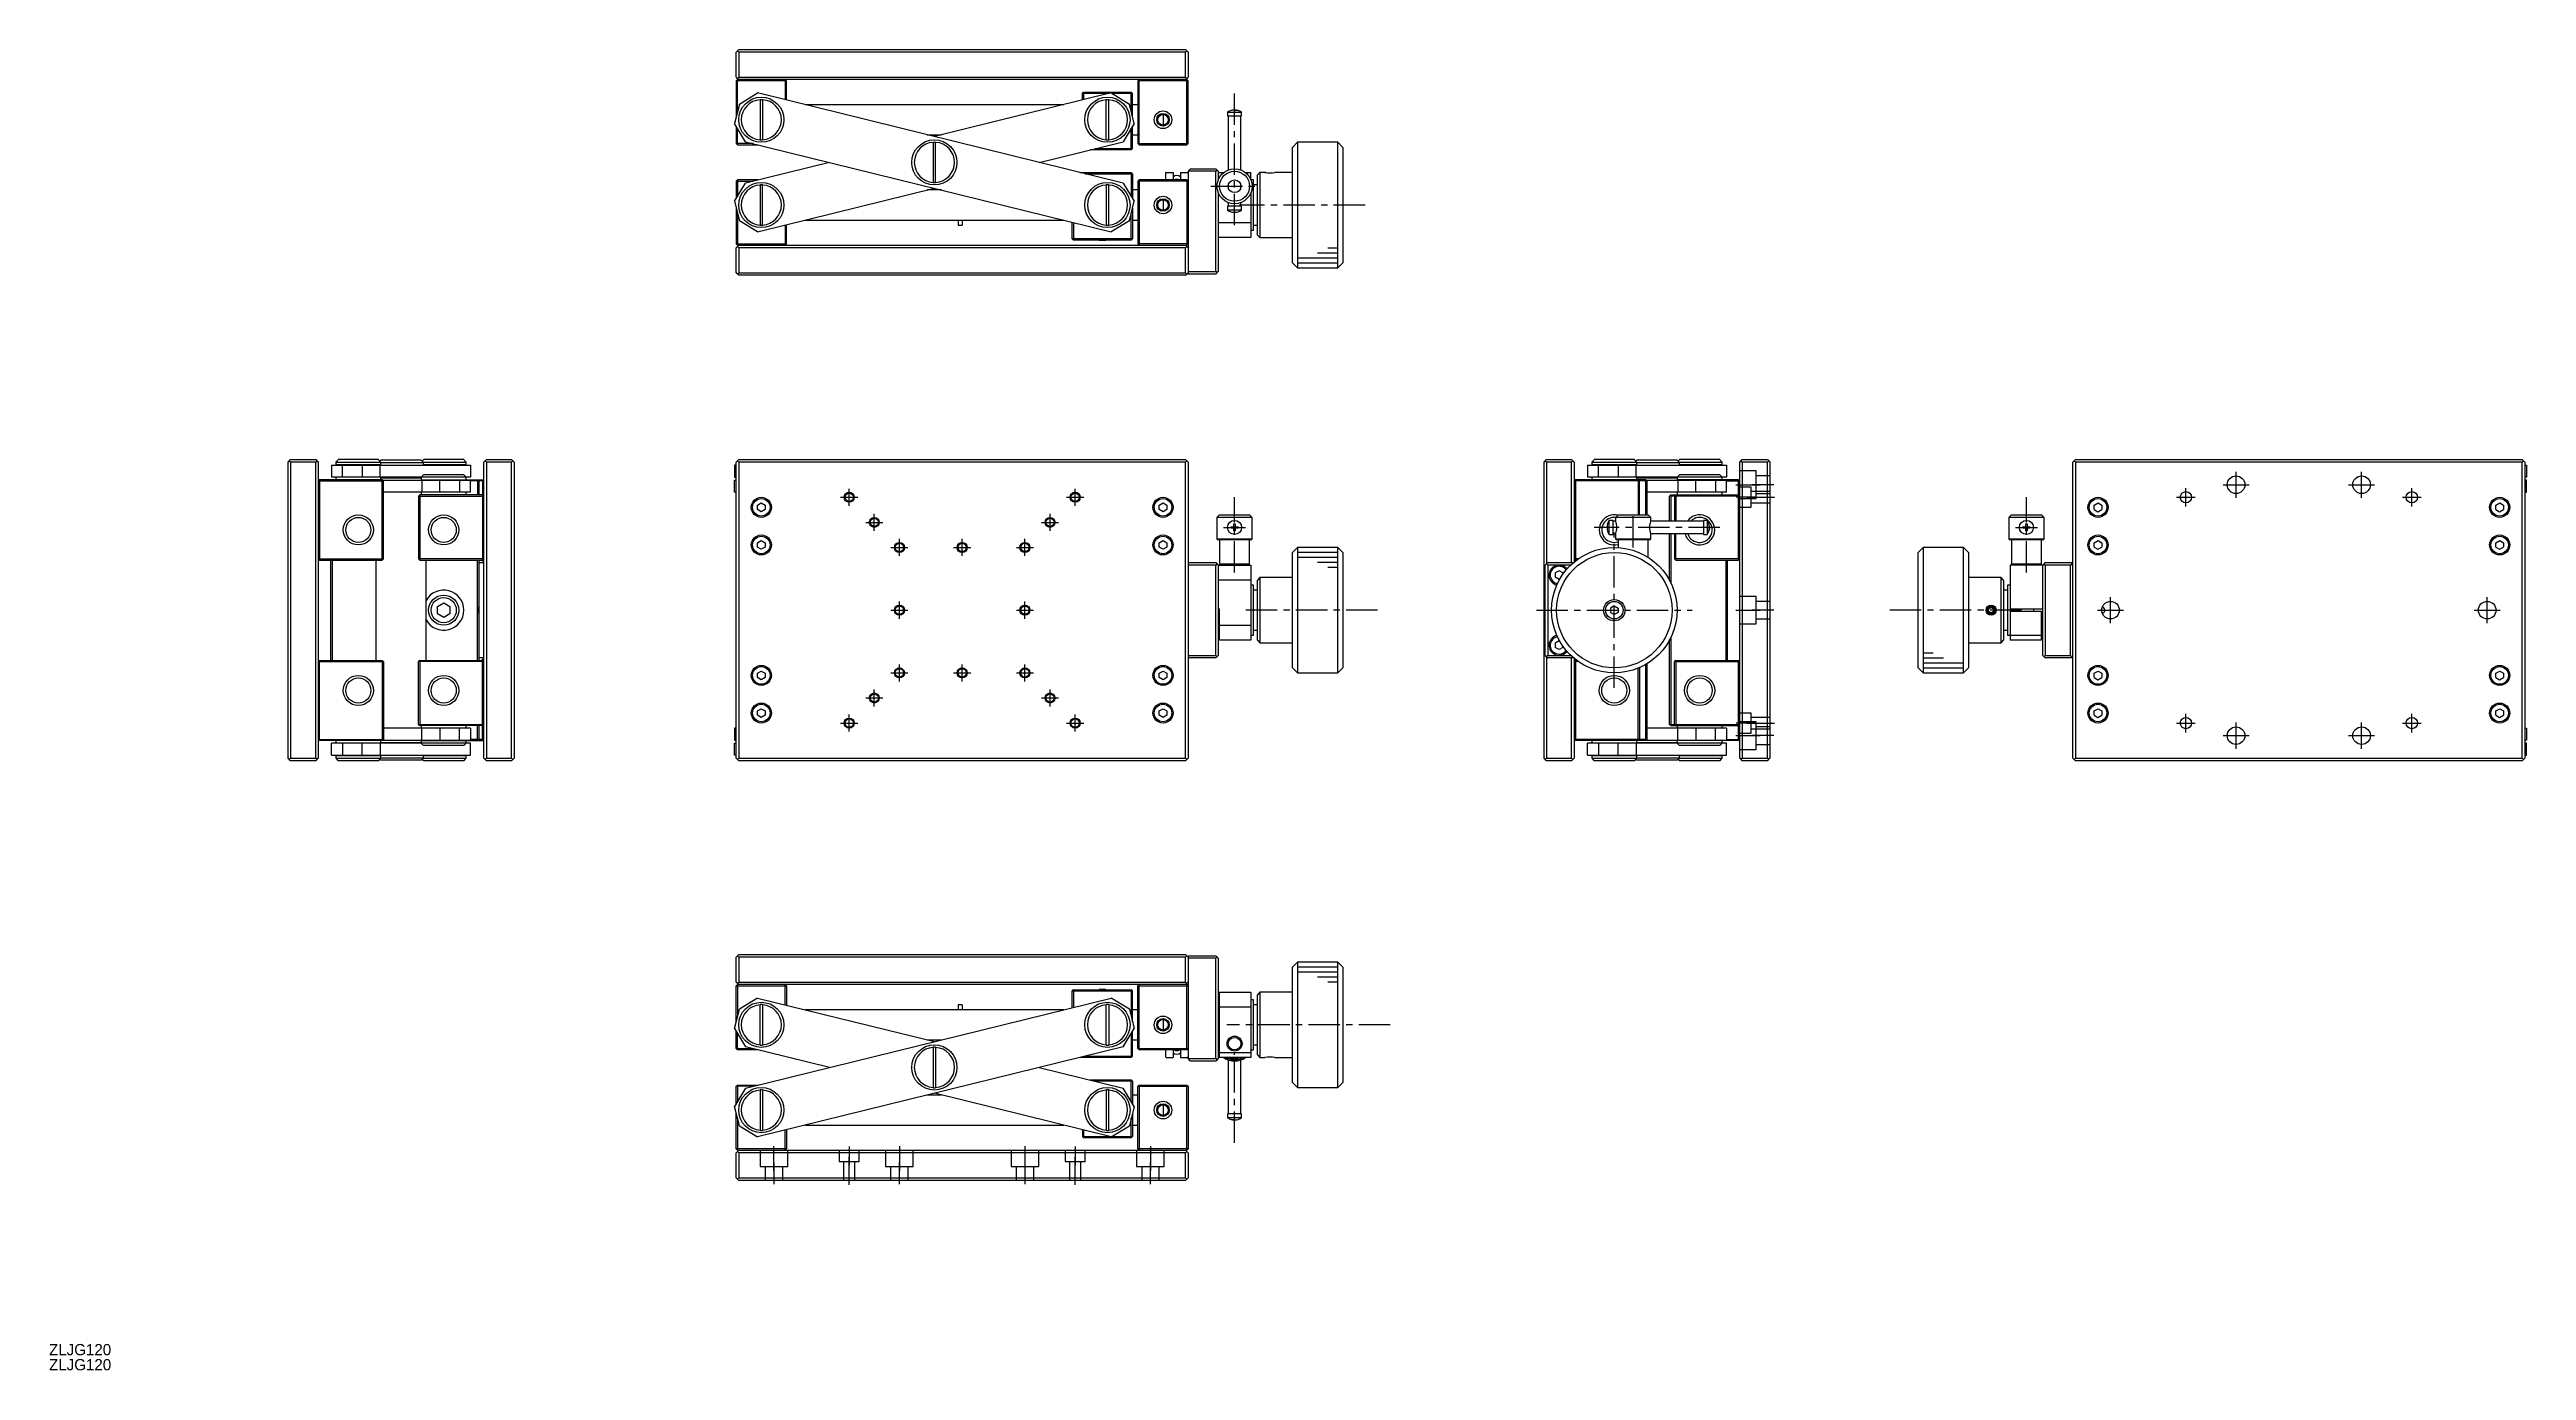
# Model space of a CAD drawing. Extents: x -586 to 400, y -46 to 481.
import ezdxf

# ---------------------------------------------------------------- set-up
doc = ezdxf.new("R2010")
doc.units = 0
doc.header["$LTSCALE"] = 10
doc.linetypes.add('CENTER', pattern=[2, 1.25, -0.25, 0.25, -0.25])
doc.linetypes.add('DASHED', pattern=[3.5, 2, -1.5])
doc.layers.get('0').update_dxf_attribs({"linetype": 'CONTINUOUS'})
doc.layers.add('CENTER', color=1, linetype='CENTER')
doc.styles.get("Standard").update_dxf_attribs({"font": 'FGP教科書体NT-M'})

msp = doc.modelspace()

# ---------------------------------------------------------------- texts
at = {"color": 7}
for p in [(-586.468002, -39.612822), (-586.468002, -45.612822)]:
    msp.add_text('ZLJG120', height=4.5, dxfattribs=at).set_placement(p)

# ---------------------------------------------------------------- linework, layer by layer
at = {"color": 7, "linetype": 'CONTINUOUS'}
for p, q in [((-311.746775, 480.863746), (-312.746775, 479.863746)), ((-312.746775, 469.863746), (-312.746775, 479.863746)), ((-312.246775, 480.363746), (-311.746775, 479.863746)), ((-311.746775, 480.863746), (-133.746775, 480.863746)), ((-311.746775, 479.863746), (-311.746775, 469.863746)), ((-133.746775, 479.863746), (-311.746775, 479.863746)), ((-133.746775, 480.863746), (-132.746775, 479.863746)), ((-133.746775, 479.863746), (-133.246775, 480.363746)), ((-133.746775, 469.863746), (-133.746775, 479.863746)), ((-132.746775, 479.863746), (-132.746775, 469.863746)), ((-312.746775, 469.863746), (-311.746775, 468.863746)), ((-312.246775, 468.863746), (-312.746775, 468.363746)), ((-312.746775, 468.363746), (-312.746775, 454.078582)), ((-292.746775, 468.363746), (-312.746775, 468.363746)), ((-311.746775, 469.863746), (-312.246775, 469.363746)), ((-133.246775, 468.863746), (-312.246775, 468.863746)), ((-312.246775, 456.106075), (-312.246775, 468.863746)), ((-311.746775, 469.863746), (-133.746775, 469.863746)), ((-292.746775, 468.363746), (-293.246775, 468.863746)), ((-293.246775, 468.863746), (-293.246775, 460.820546)), ((-292.746775, 460.697241), (-292.746775, 468.363746)), ((-174.877272, 463.363746), (-174.377272, 463.863746)), ((-174.377272, 463.863746), (-155.377272, 463.863746)), ((-154.877272, 463.363746), (-155.377272, 463.863746)), ((-152.246775, 468.863746), (-152.746775, 468.363746)), ((-152.746775, 468.363746), (-152.746775, 443.363746)), ((-132.746775, 468.363746), (-152.746775, 468.363746)), ((-152.246775, 442.863746), (-152.246775, 468.863746)), ((-133.246775, 469.363746), (-133.746775, 469.863746)), ((-133.746775, 468.863746), (-132.746775, 469.863746)), ((-132.746775, 468.363746), (-133.246775, 468.863746)), ((-133.246775, 442.863746), (-133.246775, 468.863746)), ((-132.746775, 443.363746), (-132.746775, 468.363746)), ((-311.498145, 459.141759), (-313.413638, 451.374463)), ((-311.498145, 459.141759), (-304.236054, 463.530611)), ((-158.599254, 427.61512), (-304.236054, 463.530611)), ((-303.246772, 460.990593), (-302.246772, 460.990593)), ((-303.246772, 460.990593), (-303.246772, 444.736897)), ((-302.246772, 460.990593), (-302.246772, 444.736897)), ((-182.312065, 458.863746), (-285.311981, 458.863746)), ((-163.38799, 463.530612), (-233.812022, 446.163341)), ((-174.877272, 460.69724), (-174.877272, 463.363746)), ((-174.377272, 463.363746), (-174.627272, 463.613746)), ((-164.064631, 463.363746), (-174.377272, 463.363746)), ((-174.377272, 463.363746), (-174.377272, 460.820545)), ((-165.377272, 460.990594), (-164.377272, 460.990594)), ((-165.377272, 444.736897), (-165.377272, 460.990594)), ((-164.377272, 444.736897), (-164.377272, 460.990594)), ((-163.38799, 463.530612), (-156.125898, 459.14176)), ((-155.377272, 463.363746), (-163.111882, 463.363746)), ((-154.210405, 451.374464), (-156.125898, 459.14176)), ((-155.127272, 463.613746), (-155.377272, 463.363746)), ((-155.377272, 456.106091), (-155.377272, 463.363746)), ((-154.877272, 454.078598), (-154.877272, 463.363746)), ((-152.746775, 458.863746), (-154.877272, 458.863746)), ((-142.746775, 454.963746), (-142.746775, 450.763746)), ((-117.046775, 455.906209), (-111.44689, 455.906209)), ((-117.046775, 455.906209), (-117.046775, 454.363746)), ((-117.046775, 454.363746), (-111.446775, 454.363746)), ((-116.746775, 454.363746), (-116.746775, 432.902094)), ((-115.648974, 456.563104), (-115.643503, 456.55695)), ((-115.648212, 456.55695), (-115.648974, 456.563104)), ((-115.084274, 456.686639), (-115.648212, 456.55695)), ((-114.50912, 456.750208), (-115.084274, 456.686639)), ((-114.519436, 456.55695), (-114.514329, 456.686639)), ((-113.999458, 456.55695), (-114.519436, 456.55695)), ((-114.514329, 456.686639), (-114.50912, 456.750208)), ((-114.50912, 456.750208), (-114.50912, 456.557431)), ((-114.50441, 456.750208), (-114.50441, 456.557643)), ((-114.50441, 456.750208), (-114.499201, 456.686639)), ((-114.499201, 456.686639), (-114.494093, 456.55695)), ((-114.246775, 456.563104), (-113.974115, 456.55695)), ((-113.99435, 456.686639), (-113.999458, 456.55695)), ((-113.989141, 456.750208), (-113.99435, 456.686639)), ((-113.413986, 456.686639), (-113.989141, 456.750208)), ((-113.984431, 456.750208), (-113.984431, 456.74996)), ((-113.984431, 456.750208), (-113.409277, 456.686639)), ((-112.850048, 456.55695), (-113.413986, 456.686639)), ((-113.409277, 456.686639), (-112.845339, 456.55695)), ((-112.844577, 456.563104), (-112.850048, 456.55695)), ((-111.746775, 432.902094), (-111.746775, 454.363746)), ((-111.446775, 454.363746), (-111.446775, 455.906209)), ((-309.024786, 444.112371), (-313.413638, 451.374463)), ((-312.746775, 450.271027), (-312.746775, 443.363746)), ((-312.246775, 442.863746), (-312.246775, 449.443693)), ((-309.024786, 444.112371), (-163.387986, 408.19688)), ((-302.246772, 444.736897), (-303.246772, 444.736897)), ((-236.652154, 446.863746), (-230.97189, 446.863746)), ((-234.31202, 443.990594), (-233.31202, 443.990594)), ((-234.31202, 443.990594), (-234.31202, 427.736897)), ((-233.31202, 427.736897), (-233.31202, 443.990594)), ((-192.047315, 435.863747), (-158.599258, 444.112372)), ((-164.377272, 444.736897), (-165.377272, 444.736897)), ((-154.210405, 451.374464), (-158.599258, 444.112372)), ((-155.377272, 441.363746), (-155.377272, 449.443688)), ((-154.877272, 441.363746), (-154.877272, 450.271022)), ((-154.877272, 446.863746), (-152.746775, 446.863746)), ((-144.746775, 452.223433), (-144.746775, 453.504058)), ((-140.746775, 453.504058), (-140.746775, 452.223433)), ((-312.746775, 443.363746), (-312.246775, 442.863746)), ((-305.98912, 443.363746), (-312.746775, 443.363746)), ((-312.246775, 442.863746), (-303.961627, 442.863746)), ((-275.576729, 435.863746), (-309.02479, 427.615119)), ((-155.377272, 440.863746), (-171.772391, 440.863746)), ((-169.744898, 441.363746), (-155.377272, 441.363746)), ((-155.377272, 441.363746), (-155.127272, 441.113746)), ((-155.377272, 440.863746), (-154.877272, 441.363746)), ((-152.746775, 443.363746), (-152.246775, 442.863746)), ((-152.746775, 443.363746), (-132.746775, 443.363746)), ((-152.246775, 442.863746), (-133.246775, 442.863746)), ((-133.246775, 442.863746), (-132.746775, 443.363746)), ((-89.146776, 443.863746), (-91.146776, 441.863746)), ((-91.146776, 395.863746), (-91.146776, 441.863746)), ((-89.146776, 443.863746), (-89.146776, 393.863746)), ((-73.146776, 443.863746), (-89.146776, 443.863746)), ((-73.146776, 393.863746), (-73.146776, 443.863746)), ((-71.146776, 441.863746), (-73.146776, 443.863746)), ((-71.146776, 441.863746), (-71.146776, 395.863746)), ((-313.413642, 420.353028), (-309.02479, 427.615119)), ((-312.246775, 428.863746), (-312.746775, 428.363746)), ((-312.746775, 428.363746), (-312.746775, 421.45647)), ((-312.746775, 428.363746), (-305.98912, 428.363746)), ((-303.961627, 428.863746), (-312.246775, 428.863746)), ((-312.246775, 428.863746), (-312.246775, 422.283804)), ((-304.236057, 408.196879), (-233.812022, 425.564152)), ((-303.246775, 426.990594), (-302.246775, 426.990594)), ((-303.246775, 426.990594), (-303.246775, 410.736897)), ((-302.246775, 410.736897), (-302.246775, 426.990594)), ((-230.971886, 424.863746), (-236.652157, 424.863746)), ((-233.31202, 427.736897), (-234.31202, 427.736897)), ((-175.827369, 431.863746), (-155.377264, 431.863746)), ((-173.799876, 431.363746), (-154.877264, 431.363746)), ((-165.377268, 426.990595), (-164.377268, 426.990595)), ((-165.377268, 426.990595), (-165.377268, 410.736898)), ((-164.377268, 410.736898), (-164.377268, 426.990595)), ((-158.599254, 427.61512), (-154.210401, 420.353029)), ((-155.377264, 431.863746), (-154.877264, 431.363746)), ((-155.377264, 431.863746), (-155.377264, 422.283799)), ((-154.877264, 431.363746), (-154.877264, 421.456465)), ((-152.746775, 424.863746), (-154.877264, 424.863746)), ((-152.246775, 428.863746), (-152.746775, 428.363746)), ((-152.746775, 428.363746), (-152.746775, 403.363746)), ((-132.746775, 428.363746), (-152.746775, 428.363746)), ((-133.246775, 428.863746), (-152.246775, 428.863746)), ((-152.246775, 428.863746), (-152.246775, 402.863746)), ((-141.746775, 431.563746), (-141.746775, 428.863746)), ((-141.446775, 431.863746), (-138.746775, 431.863746)), ((-138.746775, 431.863746), (-138.746775, 428.863746)), ((-135.746775, 431.863746), (-135.746775, 428.863746)), ((-135.746775, 431.863746), (-133.046775, 431.863746)), ((-132.746775, 428.363746), (-133.246775, 428.863746)), ((-133.246775, 428.863746), (-133.246775, 402.863746)), ((-132.746775, 432.363746), (-131.746775, 433.363746)), ((-121.746775, 432.363746), (-132.746775, 432.363746)), ((-132.746775, 432.363746), (-132.746775, 391.363746)), ((-131.746775, 433.363746), (-121.746775, 433.363746)), ((-121.746775, 433.363746), (-120.746775, 432.363746)), ((-121.246775, 432.863746), (-121.746775, 432.363746)), ((-121.746775, 392.363746), (-121.746775, 432.363746)), ((-120.746775, 432.363746), (-120.746775, 428.961822)), ((-120.746775, 431.863746), (-118.576902, 431.863746)), ((-116.746775, 426.866239), (-116.746775, 425.861252)), ((-111.746775, 425.861252), (-111.746775, 426.86624)), ((-109.916648, 431.863746), (-107.746775, 431.863746)), ((-107.746775, 428.961822), (-107.746775, 431.863746)), ((-106.746775, 428.863746), (-107.708427, 428.863746)), ((-106.746775, 408.863746), (-106.746775, 428.863746)), ((-105.146775, 426.863746), (-106.746775, 426.863746)), ((-104.146776, 431.863746), (-105.146776, 430.863746)), ((-105.146776, 406.863746), (-105.146776, 430.863746)), ((-104.146776, 431.863746), (-104.146776, 405.863746)), ((-101.796776, 431.863746), (-104.146776, 431.863746)), ((-91.146776, 431.863746), (-98.146781, 431.863746)), ((-313.413642, 420.353028), (-311.498149, 412.585732)), ((-312.746775, 417.648894), (-312.746775, 403.363746)), ((-312.246775, 415.621401), (-312.246775, 402.863746)), ((-156.125894, 412.585733), (-154.210401, 420.353029)), ((-155.377264, 404.863746), (-155.377264, 415.621417)), ((-154.877264, 417.64891), (-154.877264, 405.363746)), ((-144.746775, 418.223433), (-144.746775, 419.504058)), ((-142.746775, 420.963746), (-142.746775, 416.763746)), ((-140.746775, 419.504058), (-140.746775, 418.223434)), ((-120.746775, 423.76567), (-120.746775, 392.363746)), ((-111.446775, 418.363746), (-117.046775, 418.363746)), ((-117.046775, 418.363746), (-117.046775, 416.821283)), ((-111.446775, 416.821283), (-117.046775, 416.821283)), ((-116.746775, 419.825398), (-116.746775, 418.363746)), ((-115.648923, 416.164373), (-115.645915, 416.170541)), ((-114.506775, 416.170541), (-113.986775, 416.170541)), ((-114.506775, 415.977284), (-114.506775, 416.170541)), ((-113.986775, 416.170541), (-113.986775, 415.977284)), ((-112.847636, 416.170541), (-112.844628, 416.164373)), ((-111.746775, 418.363746), (-111.746775, 419.825397)), ((-111.446775, 416.821283), (-111.446775, 418.363746)), ((-107.746775, 423.76567), (-107.746775, 405.863746)), ((-304.236057, 408.196879), (-311.498149, 412.585732)), ((-302.246775, 410.736897), (-303.246775, 410.736897)), ((-293.246775, 410.906946), (-293.246775, 402.863746)), ((-292.746775, 403.363746), (-292.746775, 411.030251)), ((-285.311982, 412.863746), (-182.312058, 412.863746)), ((-224.346775, 412.863746), (-224.346775, 410.863746)), ((-224.346775, 410.863746), (-222.746775, 410.863746)), ((-222.746775, 412.863746), (-222.746775, 410.863746)), ((-178.877264, 405.363746), (-178.877264, 412.016691)), ((-178.377264, 404.863746), (-178.877264, 405.363746)), ((-154.877264, 405.363746), (-178.877264, 405.363746)), ((-178.377264, 411.893386), (-178.377264, 404.863746)), ((-155.377264, 404.863746), (-178.377264, 404.863746)), ((-168.191653, 404.863746), (-168.127264, 404.831551)), ((-168.127264, 404.831551), (-165.627264, 404.831551)), ((-165.627264, 404.831551), (-165.562875, 404.863746)), ((-164.377268, 410.736898), (-165.377268, 410.736898)), ((-156.125894, 412.585733), (-163.387986, 408.19688)), ((-154.877264, 405.363746), (-155.377264, 404.863746)), ((-154.877264, 412.863746), (-152.746775, 412.863746)), ((-120.746775, 411.863746), (-107.746775, 411.863746)), ((-107.746775, 405.863746), (-120.746775, 405.863746)), ((-107.746775, 408.863746), (-106.746775, 408.863746)), ((-106.746775, 410.863746), (-105.146775, 410.863746)), ((-105.146776, 406.863746), (-104.146776, 405.863746)), ((-104.146776, 405.863746), (-91.146776, 405.863746)), ((-312.746775, 403.363746), (-312.246775, 402.863746)), ((-312.746775, 403.363746), (-292.746775, 403.363746)), ((-312.746775, 401.863746), (-311.746775, 402.863746)), ((-312.746775, 391.863746), (-312.746775, 401.863746)), ((-312.246775, 402.863746), (-133.246775, 402.863746)), ((-312.246775, 402.363746), (-311.746775, 401.863746)), ((-311.746775, 401.863746), (-311.746775, 391.863746)), ((-133.746775, 401.863746), (-311.746775, 401.863746)), ((-293.246775, 402.863746), (-292.746775, 403.363746)), ((-152.746775, 403.363746), (-152.246775, 402.863746)), ((-132.746775, 403.363746), (-152.746775, 403.363746)), ((-132.746775, 401.863746), (-133.746775, 402.863746)), ((-133.746775, 401.863746), (-133.246775, 402.363746)), ((-133.746775, 391.863746), (-133.746775, 401.863746)), ((-133.246775, 402.863746), (-132.746775, 403.363746)), ((-91.146776, 395.863746), (-89.146776, 393.863746)), ((-73.146776, 393.863746), (-71.146776, 395.863746)), ((-311.746775, 390.863746), (-312.746775, 391.863746)), ((-311.746775, 391.863746), (-312.246775, 391.363746)), ((-311.746775, 391.863746), (-133.746775, 391.863746)), ((-133.746775, 390.863746), (-311.746775, 390.863746)), ((-133.246775, 391.363746), (-133.746775, 391.863746)), ((-133.746775, 390.863746), (-132.746775, 391.863746)), ((-132.746775, 392.363746), (-121.746775, 392.363746)), ((-121.746775, 391.363746), (-132.746775, 391.363746)), ((-121.746775, 392.363746), (-121.246775, 391.863746)), ((-121.746775, 391.363746), (-120.746775, 392.363746)), ((-89.146776, 393.863746), (-73.146776, 393.863746)), ((-491.262659, 316.37962), (-490.262659, 317.37962)), ((-491.262659, 198.37962), (-491.262659, 316.37962)), ((-490.262659, 316.37962), (-490.762659, 316.87962)), ((-490.262659, 317.37962), (-480.262659, 317.37962)), ((-480.262659, 316.37962), (-490.262659, 316.37962)), ((-490.262659, 316.37962), (-490.262659, 198.37962)), ((-480.262659, 317.37962), (-479.262659, 316.37962)), ((-479.762659, 316.87962), (-480.262659, 316.37962)), ((-480.262659, 198.37962), (-480.262659, 316.37962)), ((-479.262659, 316.37962), (-479.262659, 198.37962)), ((-471.400936, 317.241342), (-472.262658, 316.37962)), ((-472.262658, 316.37962), (-454.262658, 316.37962)), ((-472.262658, 316.37962), (-472.262658, 315.37962)), ((-471.389507, 317.237405), (-471.40094, 317.241338)), ((-471.247018, 317.37962), (-471.389507, 317.237405)), ((-455.278298, 317.37962), (-471.247018, 317.37962)), ((-455.13581, 317.237405), (-455.278298, 317.37962)), ((-455.124376, 317.241338), (-455.13581, 317.237405)), ((-454.262658, 316.37962), (-455.124381, 317.241342)), ((-454.400936, 317.041342), (-454.662659, 316.77962)), ((-454.389508, 317.037405), (-454.400941, 317.041338)), ((-454.247019, 317.17962), (-454.389508, 317.037405)), ((-454.262658, 315.37962), (-454.262658, 316.37962)), ((-454.262658, 316.17962), (-437.262659, 316.17962)), ((-438.278299, 317.17962), (-454.247019, 317.17962)), ((-438.135811, 317.037405), (-438.278299, 317.17962)), ((-438.124377, 317.041338), (-438.135811, 317.037405)), ((-437.262659, 316.17962), (-438.124382, 317.041342)), ((-437.400937, 317.241342), (-437.862659, 316.77962)), ((-437.462659, 316.379619), (-420.26266, 316.379619)), ((-437.389508, 317.237404), (-437.400942, 317.241337)), ((-437.24702, 317.379619), (-437.389508, 317.237404)), ((-437.262659, 315.17962), (-437.262659, 316.17962)), ((-421.2783, 317.379619), (-437.24702, 317.379619)), ((-421.135811, 317.237404), (-421.2783, 317.379619)), ((-421.124378, 317.241337), (-421.135811, 317.237404)), ((-420.26266, 316.379619), (-421.124382, 317.241342)), ((-420.26266, 315.379619), (-420.26266, 316.379619)), ((-413.262659, 316.37962), (-412.262659, 317.37962)), ((-413.262659, 198.37962), (-413.262659, 316.37962)), ((-412.262659, 316.37962), (-412.762659, 316.87962)), ((-412.262659, 317.37962), (-402.262659, 317.37962)), ((-402.262659, 316.37962), (-412.262659, 316.37962)), ((-412.262659, 316.37962), (-412.262659, 198.37962)), ((-401.262659, 316.37962), (-402.262659, 317.37962)), ((-401.762659, 316.87962), (-402.262659, 316.37962)), ((-402.262659, 198.37962), (-402.262659, 316.37962)), ((-401.262659, 316.37962), (-401.262659, 198.37962)), ((-311.746775, 317.37962), (-312.746775, 316.37962)), ((-312.746775, 198.37962), (-312.746775, 316.37962)), ((-311.746775, 316.37962), (-312.246775, 316.87962)), ((-311.746775, 317.37962), (-133.746775, 317.37962)), ((-133.746775, 316.37962), (-311.746775, 316.37962)), ((-311.746775, 316.37962), (-311.746775, 198.37962)), ((-132.746775, 316.37962), (-133.746775, 317.37962)), ((-133.746775, 316.37962), (-133.246775, 316.87962)), ((-133.746775, 198.37962), (-133.746775, 316.37962)), ((-132.746775, 316.37962), (-132.746775, 198.37962)), ((9.015505, 316.37962), (10.015505, 317.37962)), ((9.015505, 198.37962), (9.015505, 316.37962)), ((10.015505, 316.37962), (9.515505, 316.87962)), ((10.015505, 317.37962), (20.015505, 317.37962)), ((10.015505, 316.37962), (10.015505, 275.87962)), ((20.015505, 316.37962), (10.015505, 316.37962)), ((20.015505, 317.37962), (21.015505, 316.37962)), ((20.515505, 316.87962), (20.015505, 316.37962)), ((20.015505, 276.37962), (20.015505, 316.37962)), ((21.015505, 316.37962), (21.015505, 276.588993)), ((28.877228, 317.241342), (28.015506, 316.379619)), ((28.015506, 316.379619), (28.015506, 315.379619)), ((28.015506, 316.379619), (46.015506, 316.379619)), ((28.888657, 317.237404), (28.877224, 317.241337)), ((29.031146, 317.379619), (28.888657, 317.237404)), ((44.999866, 317.379619), (29.031146, 317.379619)), ((45.142354, 317.237404), (44.999866, 317.379619)), ((45.153788, 317.241337), (45.142354, 317.237404)), ((46.015506, 316.379619), (45.153783, 317.241342)), ((45.877228, 317.041342), (45.615505, 316.77962)), ((45.888656, 317.037405), (45.877223, 317.041338)), ((46.031145, 317.17962), (45.888656, 317.037405)), ((46.015506, 315.379619), (46.015506, 316.379619)), ((46.015506, 316.17962), (63.015505, 316.17962)), ((61.999865, 317.17962), (46.031145, 317.17962)), ((62.142353, 317.037405), (61.999865, 317.17962)), ((62.153787, 317.041338), (62.142353, 317.037405)), ((63.015505, 316.17962), (62.153782, 317.041342)), ((62.877227, 317.241342), (62.415505, 316.77962)), ((62.815505, 316.37962), (80.015504, 316.37962)), ((62.888656, 317.237405), (62.877222, 317.241338)), ((63.031144, 317.37962), (62.888656, 317.237405)), ((63.015505, 315.17962), (63.015505, 316.17962)), ((78.999864, 317.37962), (63.031144, 317.37962)), ((79.142353, 317.237405), (78.999864, 317.37962)), ((79.153786, 317.241338), (79.142353, 317.237405)), ((80.015504, 316.37962), (79.153782, 317.241342)), ((80.015504, 315.37962), (80.015504, 316.37962)), ((87.015505, 316.37962), (88.015505, 317.37962)), ((87.015505, 198.37962), (87.015505, 316.37962)), ((88.015505, 316.37962), (87.515505, 316.87962)), ((88.015505, 317.37962), (98.015505, 317.37962)), ((98.015505, 316.37962), (88.015505, 316.37962)), ((88.015505, 316.37962), (88.015505, 198.37962)), ((98.015505, 317.37962), (99.015505, 316.37962)), ((98.515505, 316.87962), (98.015505, 316.37962)), ((98.015505, 198.37962), (98.015505, 316.37962)), ((99.015505, 316.37962), (99.015505, 198.37962)), ((220.694566, 317.37962), (219.694566, 316.37962)), ((219.694566, 198.37962), (219.694566, 316.37962)), ((220.694566, 316.37962), (220.194566, 316.87962)), ((220.694566, 317.37962), (398.694566, 317.37962)), ((398.694566, 316.37962), (220.694566, 316.37962)), ((220.694566, 316.37962), (220.694566, 198.37962)), ((399.694566, 316.37962), (398.694566, 317.37962)), ((398.694566, 316.37962), (399.194566, 316.87962)), ((398.694566, 198.37962), (398.694566, 316.37962)), ((399.694566, 316.37962), (399.694566, 198.37962)), ((-478.762659, 309.37962), (-479.262659, 308.87962)), ((-479.262659, 308.87962), (-453.262659, 308.87962)), ((-453.762659, 309.37962), (-478.762659, 309.37962)), ((-478.762659, 309.37962), (-478.762659, 277.37962)), ((-473.929525, 315.17962), (-473.929525, 310.37962)), ((-473.929525, 315.17962), (-418.595794, 315.17962)), ((-418.595794, 310.379619), (-473.929525, 310.37962)), ((-472.262659, 310.37962), (-472.262659, 309.37962)), ((-454.262658, 315.37962), (-472.262658, 315.37962)), ((-469.540672, 310.37962), (-469.540672, 315.17962)), ((-468.262659, 315.37962), (-468.262659, 315.17962)), ((-461.773376, 315.17962), (-461.773376, 310.37962)), ((-458.262659, 315.17962), (-458.262659, 315.37962)), ((-455.262659, 315.37962), (-455.262659, 315.17962)), ((-454.511285, 310.37962), (-454.511285, 315.17962)), ((-454.262659, 309.37962), (-454.262659, 310.37962)), ((-454.262659, 310.17962), (-438.262659, 310.17962)), ((-453.262659, 308.87962), (-453.762659, 309.37962)), ((-453.762659, 277.37962), (-453.762659, 309.37962)), ((-453.562659, 309.17962), (-418.595793, 309.17962)), ((-453.262659, 277.87962), (-453.262659, 308.87962)), ((-451.262659, 310.37962), (-451.262659, 310.17962)), ((-441.262659, 310.17962), (-441.262659, 310.37962)), ((-437.400936, 311.241342), (-438.262659, 310.37962)), ((-438.262659, 310.37962), (-438.262659, 309.37962)), ((-438.262659, 309.379618), (-413.762659, 309.37962)), ((-438.014033, 309.17962), (-438.014033, 304.37962)), ((-437.389508, 311.237405), (-437.400941, 311.241338)), ((-437.247019, 311.37962), (-437.389508, 311.237405)), ((-420.26266, 315.379619), (-437.262659, 315.379619)), ((-437.262659, 309.17962), (-437.262659, 309.37962)), ((-421.278299, 311.37962), (-437.247019, 311.37962)), ((-434.262659, 315.379619), (-434.262659, 315.17962)), ((-434.262659, 309.37962), (-434.262659, 309.17962)), ((-430.751941, 304.37962), (-430.751941, 309.17962)), ((-424.262659, 315.17962), (-424.262659, 315.379619)), ((-424.262659, 309.17962), (-424.262659, 309.37962)), ((-422.984645, 309.17962), (-422.984645, 304.37962)), ((-421.135811, 311.237405), (-421.278299, 311.37962)), ((-421.124377, 311.241338), (-421.135811, 311.237405)), ((-420.262659, 310.37962), (-421.124382, 311.241342)), ((-420.262659, 309.37962), (-420.262659, 310.37962)), ((-418.595794, 315.17962), (-418.595794, 310.37962)), ((-418.595793, 304.37962), (-418.595793, 309.17962)), ((-413.262659, 308.87962), (-418.595793, 308.87962)), ((-415.762659, 309.37962), (-415.262659, 308.87962)), ((-415.762659, 309.37962), (-415.762659, 303.37962)), ((-415.262659, 308.87962), (-415.262659, 303.37962)), ((-413.762659, 309.37962), (-413.262659, 308.87962)), ((-413.762659, 309.37962), (-413.762659, 277.37962)), ((-313.413642, 304.37962), (-313.413642, 309.17962)), ((-313.413642, 309.17962), (-312.746775, 309.17962)), ((-313.413638, 315.17962), (-313.413638, 310.37962)), ((-312.746775, 315.17962), (-313.413638, 315.17962)), ((-313.413638, 310.37962), (-312.746775, 310.37962)), ((21.515505, 309.37962), (21.015505, 308.87962)), ((50.015505, 308.87962), (21.015505, 308.87962)), ((49.515505, 309.37962), (21.515505, 309.379618)), ((21.515505, 309.37962), (21.515505, 277.37962)), ((26.348639, 315.17962), (26.348639, 310.37962)), ((26.348639, 315.17962), (81.68237, 315.17962)), ((81.68237, 310.37962), (26.348639, 310.37962)), ((28.015505, 310.379619), (28.015505, 309.379619)), ((46.015506, 315.379619), (28.015506, 315.379619)), ((30.737492, 310.37962), (30.737492, 315.17962)), ((32.015505, 315.379619), (32.015505, 315.17962)), ((38.504788, 315.17962), (38.504788, 310.37962)), ((42.015505, 315.17962), (42.015505, 315.379619)), ((45.015505, 315.379619), (45.015505, 315.17962)), ((45.766879, 310.37962), (45.766879, 315.17962)), ((46.015505, 309.379619), (46.015505, 310.379619)), ((46.015505, 310.17962), (62.015505, 310.17962)), ((47.015505, 308.87962), (46.515505, 309.37962)), ((46.515505, 309.37962), (46.515505, 295.37962)), ((47.015505, 295.37962), (47.015505, 308.87962)), ((49.015505, 310.37962), (49.015505, 310.17962)), ((50.015505, 308.87962), (49.515505, 309.37962)), ((49.515505, 295.37962), (49.515505, 309.37962)), ((49.715505, 309.17962), (81.682371, 309.17962)), ((50.015505, 308.87962), (50.015505, 295.37962)), ((59.015505, 310.17962), (59.015505, 310.37962)), ((62.877228, 311.241342), (62.015505, 310.37962)), ((62.015505, 310.37962), (62.015505, 309.37962)), ((86.515505, 309.37962), (62.015505, 309.37962)), ((62.264131, 309.17962), (62.264131, 304.37962)), ((62.888656, 311.237405), (62.877223, 311.241338)), ((63.031145, 311.37962), (62.888656, 311.237405)), ((80.015504, 315.37962), (63.015505, 315.37962)), ((63.015505, 309.17962), (63.015505, 309.37962)), ((78.999865, 311.37962), (63.031145, 311.37962)), ((66.015505, 315.37962), (66.015505, 315.17962)), ((66.015505, 309.37962), (66.015505, 309.17962)), ((69.526223, 304.37962), (69.526223, 309.17962)), ((76.015505, 315.17962), (76.015505, 315.37962)), ((76.015505, 309.17962), (76.015505, 309.37962)), ((77.293519, 309.17962), (77.293519, 304.37962)), ((79.142353, 311.237405), (78.999865, 311.37962)), ((79.153787, 311.241338), (79.142353, 311.237405)), ((80.015505, 310.37962), (79.153782, 311.241342)), ((80.015505, 309.37962), (80.015505, 310.37962)), ((81.68237, 315.17962), (81.68237, 310.37962)), ((81.682371, 304.37962), (81.682371, 309.17962)), ((81.682371, 308.87962), (87.015505, 308.87962)), ((86.515505, 309.37962), (87.015505, 308.87962)), ((86.515505, 277.37962), (86.515505, 309.37962)), ((399.694566, 315.17962), (400.361429, 315.17962)), ((400.361429, 310.37962), (399.694566, 310.37962)), ((400.361433, 309.17962), (399.694566, 309.17962)), ((400.361429, 315.17962), (400.361429, 310.37962)), ((400.361433, 304.37962), (400.361433, 309.17962)), ((-418.595793, 304.37962), (-453.262659, 304.37962)), ((-439.262659, 302.87962), (-438.762659, 303.37962)), ((-439.262659, 302.87962), (-439.262659, 277.87962)), ((-439.262659, 302.87962), (-413.262659, 302.87962)), ((-413.762659, 303.37962), (-438.762659, 303.37962)), ((-438.762659, 303.37962), (-438.762659, 277.37962)), ((-438.262659, 304.37962), (-438.262659, 303.37962)), ((-420.262659, 303.37962), (-420.262659, 304.37962)), ((-413.762659, 303.37962), (-413.262659, 302.87962)), ((-312.746775, 304.37962), (-313.413642, 304.37962)), ((-304.246775, 299.245645), (-302.746775, 300.111671)), ((-304.246775, 297.513594), (-304.246775, 299.245645)), ((-302.746775, 296.647569), (-304.246775, 297.513594)), ((-302.746775, 300.111671), (-301.246775, 299.245645)), ((-301.246775, 297.513594), (-302.746775, 296.647569)), ((-301.246775, 299.245645), (-301.246775, 297.513594)), ((-144.246775, 299.245645), (-142.746775, 300.111671)), ((-144.246775, 297.513594), (-144.246775, 299.245645)), ((-142.746775, 296.647569), (-144.246775, 297.513594)), ((-142.746775, 300.111671), (-141.246775, 299.245645)), ((-141.246775, 297.513594), (-142.746775, 296.647569)), ((-141.246775, 299.245645), (-141.246775, 297.513594)), ((81.682371, 304.37962), (50.015505, 304.37962)), ((59.515505, 303.37962), (59.015505, 302.87962)), ((59.015505, 292.87962), (59.015505, 302.87962)), ((59.265505, 303.12962), (59.515505, 302.87962)), ((59.515505, 303.37962), (86.515505, 303.37962)), ((59.515505, 302.87962), (59.515505, 292.87962)), ((87.015505, 302.87962), (59.515505, 302.87962)), ((61.015505, 302.87962), (61.515505, 303.37962)), ((61.015505, 302.87962), (61.015505, 292.87962)), ((61.515505, 303.37962), (61.515505, 292.87962)), ((62.015505, 304.37962), (62.015505, 303.37962)), ((80.015505, 303.37962), (80.015505, 304.37962)), ((86.515505, 303.37962), (87.015505, 302.87962)), ((228.186785, 297.527215), (228.202471, 299.259195)), ((228.186785, 297.527215), (229.67888, 296.64764)), ((228.202471, 299.259195), (229.710253, 300.1116)), ((229.67888, 296.64764), (231.186662, 297.500045)), ((229.710253, 300.1116), (231.202348, 299.232025)), ((231.202348, 299.232025), (231.186662, 297.500045)), ((388.186785, 297.527215), (388.202471, 299.259195)), ((388.186785, 297.527215), (389.67888, 296.64764)), ((388.202471, 299.259195), (389.710253, 300.1116)), ((389.67888, 296.64764), (391.186662, 297.500045)), ((389.710253, 300.1116), (391.202348, 299.232025)), ((391.202348, 299.232025), (391.186662, 297.500045)), ((399.694566, 304.37962), (400.361433, 304.37962)), ((-120.246775, 295.37962), (-121.246775, 294.37962)), ((-121.246775, 294.37962), (-121.246775, 285.87962)), ((-107.246775, 294.37962), (-121.246775, 294.37962)), ((-120.246775, 295.37962), (-108.246775, 295.37962)), ((-115.645915, 290.63962), (-114.506775, 290.63962)), ((-115.645915, 290.11962), (-115.645915, 290.63962)), ((-114.506775, 290.11962), (-115.645915, 290.11962)), ((-114.576217, 290.11962), (-114.576217, 290.63962)), ((-114.506775, 291.778759), (-113.986775, 291.778759)), ((-114.506775, 290.63962), (-114.506775, 291.778759)), ((-114.506775, 290.709062), (-113.986775, 290.709062)), ((-114.506775, 288.980481), (-114.506775, 290.11962)), ((-113.986775, 290.050178), (-114.506775, 290.050178)), ((-113.986775, 288.980481), (-114.506775, 288.980481)), ((-113.986775, 291.778759), (-113.986775, 290.63962)), ((-113.986775, 290.63962), (-112.847636, 290.63962)), ((-113.986775, 290.11962), (-113.986775, 288.980481)), ((-112.847636, 290.11962), (-113.986775, 290.11962)), ((-113.917334, 290.63962), (-113.917334, 290.11962)), ((-112.847636, 290.63962), (-112.847636, 290.11962)), ((-107.246775, 294.37962), (-108.246775, 295.37962)), ((-107.246775, 285.87962), (-107.246775, 294.37962)), ((34.129043, 290.63962), (34.3223, 290.63962)), ((34.3223, 290.11962), (34.129043, 290.11962)), ((34.316132, 291.781768), (34.3223, 291.778759)), ((34.3223, 288.980481), (34.316132, 288.977472)), ((34.3223, 290.63962), (34.3223, 290.11962)), ((36.515505, 293.17962), (34.973042, 293.17962)), ((34.973042, 287.57962), (34.973042, 293.17962)), ((34.973042, 287.57962), (36.515505, 287.57962)), ((36.515505, 287.57962), (36.515505, 293.17962)), ((37.533564, 292.87962), (36.515505, 292.87962)), ((36.515505, 287.87962), (37.533556, 287.87962)), ((38.515505, 295.37962), (37.515505, 294.37962)), ((51.515505, 294.37962), (37.515505, 294.37962)), ((37.515505, 294.37962), (37.515505, 292.929524)), ((37.533554, 292.879648), (37.515505, 292.92962)), ((37.515505, 287.82962), (37.533495, 287.879426)), ((37.515505, 287.82962), (37.515505, 285.87962)), ((38.515505, 295.37962), (50.515505, 295.37962)), ((51.515505, 294.37962), (50.515505, 295.37962)), ((51.515505, 292.92962), (51.497453, 292.879641)), ((51.497454, 287.87962), (72.515505, 287.87962)), ((51.497657, 287.879031), (51.515505, 287.82962)), ((72.515505, 292.87962), (51.515486, 292.87962)), ((51.515505, 292.929524), (51.515505, 294.37962)), ((51.515505, 285.87962), (51.515505, 287.82962)), ((59.015505, 269.253961), (59.015505, 287.87962)), ((59.515505, 287.87962), (59.515505, 268.276867)), ((61.015505, 287.87962), (61.015505, 277.87962)), ((61.515505, 277.37962), (61.515505, 287.87962)), ((74.057968, 293.17962), (72.515505, 293.17962)), ((72.515505, 293.17962), (72.515505, 287.57962)), ((72.515505, 287.57962), (74.057968, 287.57962)), ((74.057968, 293.17962), (74.057968, 287.57962)), ((74.714863, 291.781818), (74.70871, 291.776347)), ((74.70871, 291.781056), (74.714863, 291.781818)), ((74.838398, 291.217119), (74.70871, 291.781056)), ((74.70871, 290.132302), (74.70871, 290.652281)), ((74.70871, 290.652281), (74.838398, 290.647173)), ((74.838398, 290.632045), (74.70871, 290.626938)), ((74.714863, 290.37962), (74.70871, 290.106959)), ((74.838398, 290.127194), (74.70871, 290.132302)), ((74.70871, 288.982893), (74.838398, 289.546831)), ((74.838398, 289.542121), (74.70871, 288.978183)), ((74.714863, 288.977422), (74.70871, 288.982893)), ((74.901967, 290.641964), (74.70919, 290.641964)), ((74.901967, 290.637255), (74.709402, 290.637255)), ((74.901967, 290.641964), (74.838398, 291.217119)), ((74.838398, 290.647173), (74.901967, 290.641964)), ((74.901967, 290.637255), (74.838398, 290.632045)), ((74.901967, 290.121985), (74.838398, 290.127194)), ((74.838398, 289.546831), (74.901967, 290.121985)), ((74.901967, 290.117276), (74.838398, 289.542121)), ((74.901967, 290.117276), (74.901719, 290.117276)), ((195.194566, 295.37962), (194.194566, 294.37962)), ((208.194566, 294.37962), (194.194566, 294.37962)), ((194.194566, 294.37962), (194.194566, 285.87962)), ((195.194566, 295.37962), (207.194566, 295.37962)), ((199.79313, 290.132302), (199.797839, 290.652281)), ((200.932222, 290.121985), (199.79313, 290.132302)), ((199.797839, 290.652281), (200.936932, 290.641964)), ((200.862783, 290.122614), (200.867493, 290.642593)), ((200.921906, 288.982893), (200.932222, 290.121985)), ((201.441884, 288.978183), (200.921906, 288.982893)), ((201.451572, 290.047837), (200.931593, 290.052546)), ((200.936932, 290.641964), (200.947248, 291.781056)), ((200.937561, 290.711403), (201.457539, 290.706693)), ((200.947248, 291.781056), (201.467227, 291.776347)), ((201.452201, 290.117276), (201.441884, 288.978183)), ((202.591293, 290.106959), (201.452201, 290.117276)), ((201.467227, 291.776347), (201.45691, 290.637255)), ((201.45691, 290.637255), (202.596003, 290.626938)), ((201.526349, 290.636626), (201.52164, 290.116647)), ((202.596003, 290.626938), (202.591293, 290.106959)), ((208.194566, 294.37962), (207.194566, 295.37962)), ((208.194566, 285.87962), (208.194566, 294.37962)), ((-479.262659, 277.87962), (-478.762659, 277.37962)), ((-479.262659, 277.87962), (-453.262659, 277.87962)), ((-478.762659, 277.37962), (-453.762659, 277.37962)), ((-474.262659, 237.37962), (-474.262659, 277.37962)), ((-473.762659, 277.37962), (-473.762659, 237.37962)), ((-456.262659, 277.37962), (-456.262659, 237.37962)), ((-453.762659, 277.37962), (-453.262659, 277.87962)), ((-438.762659, 277.37962), (-439.262659, 277.87962)), ((-413.262659, 277.87962), (-439.262659, 277.87962)), ((-438.762659, 277.37962), (-413.762659, 277.37962)), ((-436.262659, 237.37962), (-436.262659, 277.37962)), ((-415.762659, 237.37962), (-415.762659, 277.37962)), ((-415.262659, 277.37962), (-415.262659, 237.37962)), ((-415.262659, 276.37962), (-413.262659, 276.37962)), ((-413.262659, 277.87962), (-413.762659, 277.37962)), ((-304.246775, 284.245645), (-302.746775, 285.111671)), ((-304.246775, 282.513594), (-304.246775, 284.245645)), ((-302.746775, 281.647569), (-304.246775, 282.513594)), ((-302.746775, 285.111671), (-301.246775, 284.245645)), ((-301.246775, 282.513594), (-302.746775, 281.647569)), ((-301.246775, 284.245645), (-301.246775, 282.513594)), ((-144.246775, 284.245645), (-142.746775, 285.111671)), ((-144.246775, 282.513594), (-144.246775, 284.245645)), ((-142.746775, 281.647569), (-144.246775, 282.513594)), ((-142.746775, 285.111671), (-141.246775, 284.245645)), ((-141.246775, 282.513594), (-142.746775, 281.647569)), ((-141.246775, 284.245645), (-141.246775, 282.513594)), ((-132.746775, 276.37962), (-121.746775, 276.37962)), ((-121.746775, 276.37962), (-120.746775, 275.37962)), ((-121.246775, 285.87962), (-107.246775, 285.87962)), ((-121.246775, 285.87962), (-120.746775, 285.37962)), ((-107.746775, 285.37962), (-120.746775, 285.37962)), ((-120.246775, 285.37962), (-120.246775, 275.87962)), ((-108.246775, 275.87962), (-108.246775, 285.37962)), ((-107.746775, 285.37962), (-107.246775, 285.87962)), ((-89.146776, 282.37962), (-91.146776, 280.37962)), ((-91.146776, 234.37962), (-91.146776, 280.37962)), ((-73.146776, 282.37962), (-89.146776, 282.37962)), ((-89.146776, 282.37962), (-89.146776, 232.37962)), ((-73.146776, 232.37962), (-73.146776, 282.37962)), ((-71.146776, 280.37962), (-73.146776, 282.37962)), ((-71.146776, 280.37962), (-71.146776, 234.37962)), ((10.515505, 276.37962), (9.515505, 275.37962)), ((10.515505, 276.37962), (20.767428, 276.37962)), ((21.015505, 277.87962), (21.515505, 277.37962)), ((22.706417, 277.87962), (21.015505, 277.87962)), ((21.515505, 277.37962), (22.015505, 277.37962)), ((37.515505, 285.87962), (51.515505, 285.87962)), ((37.515505, 285.87962), (38.015505, 285.37962)), ((51.015505, 285.37962), (38.015505, 285.37962)), ((38.515505, 285.37962), (38.515505, 282.334579)), ((50.515505, 278.421245), (50.515505, 285.37962)), ((51.015505, 285.37962), (51.515505, 285.87962)), ((61.515505, 277.37962), (61.015505, 277.87962)), ((87.015505, 277.87962), (61.015505, 277.87962)), ((61.515505, 277.37962), (86.515505, 277.37962)), ((81.515505, 237.37962), (81.515505, 277.37962)), ((82.015505, 277.37962), (82.015505, 237.37962)), ((87.015505, 277.87962), (86.515505, 277.37962)), ((160.094566, 282.37962), (158.094566, 280.37962)), ((158.094566, 234.37962), (158.094566, 280.37962)), ((176.094566, 282.37962), (160.094566, 282.37962)), ((160.094566, 282.37962), (160.094566, 232.37962)), ((176.094566, 232.37962), (176.094566, 282.37962)), ((178.094566, 280.37962), (176.094566, 282.37962)), ((178.094566, 280.37962), (178.094566, 234.37962)), ((194.194566, 285.87962), (194.694566, 285.37962)), ((194.194566, 285.87962), (208.194566, 285.87962)), ((207.694566, 285.37962), (194.694566, 285.37962)), ((195.194566, 285.37962), (195.194566, 275.87962)), ((207.194566, 275.87962), (207.194566, 285.37962)), ((207.694566, 285.37962), (208.194566, 285.87962)), ((208.694566, 276.37962), (207.694566, 275.37962)), ((208.694566, 276.37962), (219.694566, 276.37962)), ((219.694566, 276.37962), (218.694566, 275.37962)), ((228.186785, 282.527215), (228.202471, 284.259195)), ((228.186785, 282.527215), (229.67888, 281.64764)), ((228.202471, 284.259195), (229.710253, 285.1116)), ((229.67888, 281.64764), (231.186662, 282.500045)), ((229.710253, 285.1116), (231.202348, 284.232025)), ((231.202348, 284.232025), (231.186662, 282.500045)), ((388.186785, 282.527215), (388.202471, 284.259195)), ((388.186785, 282.527215), (389.67888, 281.64764)), ((388.202471, 284.259195), (389.710253, 285.1116)), ((389.67888, 281.64764), (391.186662, 282.500045)), ((389.710253, 285.1116), (391.202348, 284.232025)), ((391.202348, 284.232025), (391.186662, 282.500045)), ((-121.746775, 275.37962), (-132.746775, 275.37962)), ((-121.246775, 275.87962), (-121.746775, 275.37962)), ((-121.746775, 239.37962), (-121.746775, 275.37962)), ((-120.746775, 275.37962), (-107.746775, 275.37962)), ((-120.746775, 275.37962), (-120.746775, 239.37962)), ((-107.746775, 269.37962), (-120.746775, 269.37962)), ((-120.246775, 275.87962), (-108.246775, 275.87962)), ((-120.246775, 275.87962), (-119.746775, 275.37962)), ((-108.746775, 275.37962), (-108.246775, 275.87962)), ((-107.746775, 275.37962), (-107.746775, 245.37962)), ((-106.746775, 267.37962), (-107.746775, 267.37962)), ((-106.746775, 247.37962), (-106.746775, 267.37962)), ((-104.146776, 270.37962), (-105.146776, 269.37962)), ((-105.146776, 245.37962), (-105.146776, 269.37962)), ((-91.146776, 270.37962), (-104.146776, 270.37962)), ((-104.146776, 270.37962), (-104.146776, 244.37962)), ((9.515505, 239.37962), (9.515505, 275.37962)), ((10.015505, 275.87962), (10.515505, 275.37962)), ((10.515505, 275.37962), (10.515505, 239.37962)), ((19.666153, 275.37962), (10.515505, 275.37962)), ((15.015505, 273.111671), (13.515505, 272.245645)), ((13.515505, 272.245645), (13.515505, 270.513594)), ((15.015505, 269.647569), (13.515505, 270.513594)), ((16.515505, 272.245645), (15.015505, 273.111671)), ((15.338686, 269.834157), (15.015505, 269.647569)), ((16.515505, 272.245645), (16.515505, 271.688708)), ((191.094566, 270.37962), (178.094566, 270.37962)), ((191.094566, 244.37962), (191.094566, 270.37962)), ((192.094566, 269.37962), (191.094566, 270.37962)), ((192.094566, 269.37962), (192.094566, 245.37962)), ((194.694566, 267.37962), (193.694566, 267.37962)), ((193.694566, 267.37962), (193.694566, 247.37962)), ((207.694566, 275.37962), (194.694566, 275.37962)), ((194.694566, 275.37962), (194.694566, 245.37962)), ((195.194566, 275.87962), (195.694566, 275.37962)), ((195.194566, 275.87962), (207.194566, 275.87962)), ((206.694566, 275.37962), (207.194566, 275.87962)), ((207.694566, 239.37962), (207.694566, 275.37962)), ((208.694566, 275.37962), (208.194566, 275.87962)), ((208.694566, 275.37962), (208.694566, 239.37962)), ((218.694566, 275.37962), (208.694566, 275.37962)), ((218.694566, 239.37962), (218.694566, 275.37962)), ((-431.762659, 258.822996), (-429.262659, 260.266372)), ((-431.762659, 255.936245), (-431.762659, 258.822996)), ((-429.262659, 260.266372), (-426.762659, 258.822996)), ((-426.762659, 258.822996), (-426.762659, 255.936245)), ((-415.230464, 258.62962), (-415.262659, 258.694009)), ((-415.230464, 256.12962), (-415.230464, 258.62962)), ((-120.746775, 257.87962), (-120.246775, 257.87962)), ((-120.246775, 245.37962), (-120.246775, 257.87962)), ((-105.146775, 265.37962), (-106.746775, 265.37962)), ((37.015505, 259.111671), (35.515505, 258.245645)), ((35.515505, 258.245645), (35.515505, 256.513595)), ((37.015505, 259.111671), (38.515505, 258.245645)), ((38.515505, 258.245645), (38.515505, 256.513595)), ((186.094566, 257.95697), (187.094566, 258.53432)), ((186.094566, 256.802269), (186.094566, 257.95697)), ((187.094566, 256.224919), (186.094566, 256.802269)), ((187.094566, 258.53432), (188.094566, 257.95697)), ((188.094566, 256.802269), (187.094566, 256.224919)), ((188.094566, 257.95697), (188.094566, 256.802269)), ((193.694566, 265.37962), (192.094566, 265.37962)), ((194.694566, 257.87962), (207.694566, 257.87962)), ((207.194566, 256.87962), (194.694566, 256.87962)), ((198.194566, 257.87962), (198.194566, 256.879639)), ((204.194566, 256.879639), (204.194566, 257.87962)), ((207.194566, 245.37962), (207.194566, 256.87962)), ((231.443917, 258.604497), (231.418316, 258.609431)), ((231.555596, 258.576345), (231.443917, 258.604497)), ((231.686761, 258.528639), (231.555596, 258.576345)), ((232.281507, 256.762319), (232.343525, 256.887293)), ((232.343525, 256.887293), (232.384016, 256.995289)), ((232.384016, 256.995289), (232.413557, 257.102933)), ((-429.262659, 254.492869), (-431.762659, 255.936245)), ((-426.762659, 255.936245), (-429.262659, 254.492869)), ((-415.262659, 256.065231), (-415.230464, 256.12962)), ((-120.246775, 253.37962), (-120.746775, 253.37962)), ((-120.246775, 251.37962), (-107.746775, 251.37962)), ((-107.746775, 247.37962), (-106.746775, 247.37962)), ((-106.746775, 249.37962), (-105.146775, 249.37962)), ((35.515505, 256.513595), (37.015505, 255.647569)), ((38.515505, 256.513595), (37.015505, 255.647569)), ((192.094566, 249.37962), (193.694566, 249.37962)), ((193.694566, 247.37962), (207.194566, 247.37962)), ((207.194566, 253.37962), (207.694566, 253.37962)), ((231.418313, 256.149808), (231.556389, 256.183134)), ((231.556389, 256.183134), (231.660621, 256.219752)), ((231.660621, 256.219752), (231.78592, 256.278351)), ((231.78592, 256.278351), (231.884168, 256.337051)), ((231.884168, 256.337051), (231.973679, 256.402134)), ((-479.262659, 236.87962), (-478.762659, 237.37962)), ((-479.262659, 236.87962), (-453.262659, 236.87962)), ((-478.762659, 237.37962), (-453.762659, 237.37962)), ((-478.762659, 205.37962), (-478.762659, 237.37962)), ((-453.762659, 237.37962), (-453.262659, 236.87962)), ((-453.762659, 237.37962), (-453.762659, 205.37962)), ((-453.262659, 236.87962), (-453.262659, 205.87962)), ((-438.762659, 237.37962), (-439.262659, 236.87962)), ((-439.262659, 211.87962), (-439.262659, 236.87962)), ((-413.262659, 236.87962), (-439.262659, 236.87962)), ((-438.762659, 237.37962), (-413.762659, 237.37962)), ((-438.762659, 237.37962), (-438.762659, 211.37962)), ((-413.262659, 238.37962), (-415.262659, 238.37962)), ((-413.262659, 236.87962), (-413.762659, 237.37962)), ((-413.762659, 205.37962), (-413.762659, 237.37962)), ((-132.746775, 239.37962), (-121.746775, 239.37962)), ((-121.746775, 238.37962), (-132.746775, 238.37962)), ((-121.746775, 239.37962), (-121.246775, 238.87962)), ((-120.746775, 239.37962), (-121.746775, 238.37962)), ((-107.746775, 245.37962), (-120.246775, 245.37962)), ((-105.146776, 245.37962), (-104.146776, 244.37962)), ((-104.146776, 244.37962), (-91.146776, 244.37962)), ((9.515505, 239.37962), (10.515505, 238.37962)), ((10.515505, 239.37962), (10.015505, 238.87962)), ((10.015505, 238.87962), (10.015505, 198.37962)), ((10.515505, 239.37962), (19.666153, 239.37962)), ((20.767428, 238.37962), (10.515505, 238.37962)), ((15.015505, 245.111671), (13.515505, 244.245645)), ((13.515505, 244.245645), (13.515505, 242.513594)), ((15.015505, 241.647569), (13.515505, 242.513594)), ((15.338685, 244.925082), (15.015505, 245.111671)), ((16.515505, 242.513594), (15.015505, 241.647569)), ((16.515505, 243.070531), (16.515505, 242.513594)), ((20.015505, 198.37962), (20.015505, 238.37962)), ((21.015505, 238.170247), (21.015505, 198.37962)), ((21.015505, 236.87962), (21.515505, 237.37962)), ((22.706417, 236.87962), (21.015505, 236.87962)), ((21.515505, 237.37962), (22.015505, 237.37962)), ((21.515505, 237.37962), (21.515505, 205.37962)), ((59.015505, 211.87962), (59.015505, 245.505278)), ((59.515505, 246.482373), (59.515505, 211.87962)), ((61.515505, 237.37962), (61.015505, 236.87962)), ((61.015505, 211.87962), (61.015505, 236.87962)), ((61.015505, 236.87962), (87.015505, 236.87962)), ((61.515505, 237.37962), (86.515505, 237.37962)), ((61.515505, 237.37962), (61.515505, 211.37962)), ((87.015505, 236.87962), (86.515505, 237.37962)), ((86.515505, 205.37962), (86.515505, 237.37962)), ((178.094566, 244.37962), (191.094566, 244.37962)), ((191.094566, 244.37962), (192.094566, 245.37962)), ((207.194566, 245.37962), (194.694566, 245.37962)), ((208.694566, 238.37962), (207.694566, 239.37962)), ((208.194566, 238.87962), (208.694566, 239.37962)), ((208.694566, 239.37962), (218.694566, 239.37962)), ((219.694566, 238.37962), (208.694566, 238.37962)), ((218.694566, 239.37962), (219.694566, 238.37962)), ((-304.246775, 232.245645), (-302.746775, 233.111671)), ((-304.246775, 230.513594), (-304.246775, 232.245645)), ((-302.746775, 229.647569), (-304.246775, 230.513594)), ((-302.746775, 233.111671), (-301.246775, 232.245645)), ((-301.246775, 230.513594), (-302.746775, 229.647569)), ((-301.246775, 232.245645), (-301.246775, 230.513594)), ((-144.246775, 232.245645), (-142.746775, 233.111671)), ((-144.246775, 230.513594), (-144.246775, 232.245645)), ((-142.746775, 229.647569), (-144.246775, 230.513594)), ((-142.746775, 233.111671), (-141.246775, 232.245645)), ((-141.246775, 230.513594), (-142.746775, 229.647569)), ((-141.246775, 232.245645), (-141.246775, 230.513594)), ((-91.146776, 234.37962), (-89.146776, 232.37962)), ((-89.146776, 232.37962), (-73.146776, 232.37962)), ((-73.146776, 232.37962), (-71.146776, 234.37962)), ((46.515505, 205.37962), (46.515505, 234.254958)), ((47.015505, 234.466741), (47.015505, 205.87962)), ((49.515505, 205.37962), (49.515505, 235.728985)), ((50.015505, 236.025463), (50.015505, 205.87962)), ((158.094566, 234.37962), (160.094566, 232.37962)), ((160.094566, 232.37962), (176.094566, 232.37962)), ((176.094566, 232.37962), (178.094566, 234.37962)), ((228.186785, 230.527215), (228.202471, 232.259195)), ((228.186785, 230.527215), (229.67888, 229.64764)), ((228.202471, 232.259195), (229.710253, 233.1116)), ((229.67888, 229.64764), (231.186662, 230.500045)), ((229.710253, 233.1116), (231.202348, 232.232025)), ((231.202348, 232.232025), (231.186662, 230.500045)), ((388.186785, 230.527215), (388.202471, 232.259195)), ((388.186785, 230.527215), (389.67888, 229.64764)), ((388.202471, 232.259195), (389.710253, 233.1116)), ((389.67888, 229.64764), (391.186662, 230.500045)), ((389.710253, 233.1116), (391.202348, 232.232025)), ((391.202348, 232.232025), (391.186662, 230.500045)), ((-304.246775, 217.245645), (-302.746775, 218.111671)), ((-304.246775, 215.513594), (-304.246775, 217.245645)), ((-302.746775, 218.111671), (-301.246775, 217.245645)), ((-301.246775, 217.245645), (-301.246775, 215.513594)), ((-144.246775, 217.245645), (-142.746775, 218.111671)), ((-144.246775, 215.513594), (-144.246775, 217.245645)), ((-142.746775, 218.111671), (-141.246775, 217.245645)), ((-141.246775, 217.245645), (-141.246775, 215.513594)), ((228.186785, 215.527215), (228.202471, 217.259195)), ((228.202471, 217.259195), (229.710253, 218.1116)), ((229.710253, 218.1116), (231.202348, 217.232025)), ((231.202348, 217.232025), (231.186662, 215.500045)), ((388.186785, 215.527215), (388.202471, 217.259195)), ((388.202471, 217.259195), (389.710253, 218.1116)), ((389.710253, 218.1116), (391.202348, 217.232025)), ((391.202348, 217.232025), (391.186662, 215.500045)), ((-418.595793, 210.37962), (-453.262659, 210.37962)), ((-439.262659, 211.87962), (-438.762659, 211.37962)), ((-439.262659, 211.87962), (-413.262659, 211.87962)), ((-413.762659, 211.37962), (-438.762659, 211.37962)), ((-438.262659, 211.37962), (-438.262659, 210.37962)), ((-438.014033, 205.57962), (-438.014033, 210.37962)), ((-430.751941, 210.37962), (-430.751941, 205.57962)), ((-422.984645, 205.57962), (-422.984645, 210.37962)), ((-420.262659, 210.37962), (-420.262659, 211.37962)), ((-418.595793, 210.37962), (-418.595793, 205.57962)), ((-415.762659, 205.37962), (-415.762659, 211.37962)), ((-415.262659, 211.37962), (-415.262659, 205.87962)), ((-413.762659, 211.37962), (-413.262659, 211.87962)), ((-313.413642, 210.37962), (-313.413642, 205.57962)), ((-312.746775, 210.37962), (-313.413642, 210.37962)), ((-302.746775, 214.647569), (-304.246775, 215.513594)), ((-301.246775, 215.513594), (-302.746775, 214.647569)), ((-142.746775, 214.647569), (-144.246775, 215.513594)), ((-141.246775, 215.513594), (-142.746775, 214.647569)), ((81.682371, 210.37962), (50.015505, 210.37962)), ((59.515505, 211.37962), (59.015505, 211.87962)), ((59.515505, 211.87962), (59.265505, 211.62962)), ((59.515505, 211.87962), (87.015505, 211.87962)), ((59.515505, 211.37962), (86.515505, 211.37962)), ((61.015505, 211.87962), (61.515505, 211.37962)), ((62.015505, 211.37962), (62.015505, 210.37962)), ((62.264131, 205.57962), (62.264131, 210.37962)), ((69.526223, 210.37962), (69.526223, 205.57962)), ((77.293519, 205.57962), (77.293519, 210.37962)), ((80.015505, 210.37962), (80.015505, 211.37962)), ((81.682371, 210.37962), (81.682371, 205.57962)), ((86.515505, 211.37962), (87.015505, 211.87962)), ((228.186785, 215.527215), (229.67888, 214.64764)), ((229.67888, 214.64764), (231.186662, 215.500045)), ((388.186785, 215.527215), (389.67888, 214.64764)), ((389.67888, 214.64764), (391.186662, 215.500045)), ((399.694566, 210.37962), (400.361433, 210.37962)), ((400.361433, 210.37962), (400.361433, 205.57962)), ((-490.262659, 197.37962), (-491.262659, 198.37962)), ((-490.762659, 197.87962), (-490.262659, 198.37962)), ((-490.262659, 198.37962), (-480.262659, 198.37962)), ((-480.262659, 197.37962), (-490.262659, 197.37962)), ((-480.262659, 198.37962), (-479.762659, 197.87962)), ((-480.262659, 197.37962), (-479.262659, 198.37962)), ((-478.762659, 205.37962), (-479.262659, 205.87962)), ((-479.262659, 205.87962), (-453.262659, 205.87962)), ((-453.762659, 205.37962), (-478.762659, 205.37962)), ((-473.929525, 199.57962), (-473.929525, 204.37962)), ((-418.595794, 204.37962), (-473.929525, 204.379619)), ((-473.929525, 199.57962), (-418.595794, 199.57962)), ((-472.262659, 205.37962), (-472.262659, 204.37962)), ((-454.262658, 199.37962), (-472.262658, 199.37962)), ((-472.262658, 199.37962), (-472.262658, 198.37962)), ((-472.262658, 198.37962), (-454.262658, 198.37962)), ((-472.262658, 198.37962), (-471.400936, 197.517897)), ((-471.389507, 197.521835), (-471.40094, 197.517902)), ((-471.247018, 197.37962), (-471.389507, 197.521835)), ((-455.278298, 197.37962), (-471.247018, 197.37962)), ((-469.540672, 204.37962), (-469.540672, 199.57962)), ((-468.262659, 199.57962), (-468.262659, 199.37962)), ((-461.773376, 199.57962), (-461.773376, 204.37962)), ((-458.262659, 199.37962), (-458.262659, 199.57962)), ((-455.13581, 197.521835), (-455.278298, 197.37962)), ((-455.262659, 199.57962), (-455.262659, 199.37962)), ((-455.124376, 197.517902), (-455.13581, 197.521835)), ((-455.124381, 197.517897), (-454.262658, 198.37962)), ((-454.662659, 197.979619), (-454.400936, 197.717897)), ((-454.511285, 204.37962), (-454.511285, 199.57962)), ((-454.389508, 197.721835), (-454.400941, 197.717902)), ((-454.247019, 197.57962), (-454.389508, 197.721835)), ((-454.262659, 204.37962), (-454.262659, 205.37962)), ((-454.262659, 204.57962), (-438.262659, 204.57962)), ((-454.262658, 198.37962), (-454.262658, 199.37962)), ((-454.262658, 198.57962), (-437.262659, 198.57962)), ((-438.278299, 197.57962), (-454.247019, 197.57962)), ((-453.262659, 205.87962), (-453.762659, 205.37962)), ((-453.562659, 205.57962), (-418.595793, 205.57962)), ((-451.262659, 204.57962), (-451.262659, 204.37962)), ((-441.262659, 204.37962), (-441.262659, 204.57962)), ((-438.135811, 197.721835), (-438.278299, 197.57962)), ((-438.262659, 205.37962), (-438.262659, 204.37962)), ((-438.262659, 205.37962), (-413.762659, 205.37962)), ((-438.262659, 204.37962), (-437.400936, 203.517897)), ((-438.124377, 197.717902), (-438.135811, 197.721835)), ((-438.124382, 197.717897), (-437.262659, 198.57962)), ((-437.862659, 197.97962), (-437.400937, 197.517898)), ((-437.462659, 198.37962), (-420.26266, 198.37962)), ((-437.389508, 197.521835), (-437.400942, 197.517902)), ((-437.389508, 203.521835), (-437.400941, 203.517902)), ((-437.247019, 203.37962), (-437.389508, 203.521835)), ((-437.24702, 197.37962), (-437.389508, 197.521835)), ((-437.262659, 205.37962), (-437.262659, 205.57962)), ((-437.262659, 198.57962), (-437.262659, 199.57962)), ((-420.26266, 199.37962), (-437.262659, 199.37962)), ((-421.2783, 197.37962), (-437.24702, 197.37962)), ((-421.278299, 203.37962), (-437.247019, 203.37962)), ((-434.262659, 205.57962), (-434.262659, 205.37962)), ((-434.262659, 199.57962), (-434.262659, 199.37962)), ((-424.262659, 205.37962), (-424.262659, 205.57962)), ((-424.262659, 199.37962), (-424.262659, 199.57962)), ((-421.135811, 197.521835), (-421.2783, 197.37962)), ((-421.135811, 203.521835), (-421.278299, 203.37962)), ((-421.124377, 203.517902), (-421.135811, 203.521835)), ((-421.124378, 197.517902), (-421.135811, 197.521835)), ((-421.124382, 203.517897), (-420.262659, 204.37962)), ((-421.124382, 197.517898), (-420.26266, 198.37962)), ((-420.26266, 198.37962), (-420.26266, 199.37962)), ((-420.262659, 204.37962), (-420.262659, 205.37962)), ((-418.595794, 199.57962), (-418.595794, 204.37962)), ((-413.262659, 205.87962), (-418.595793, 205.87962)), ((-415.262659, 205.87962), (-415.762659, 205.37962)), ((-413.762659, 205.37962), (-413.262659, 205.87962)), ((-413.262659, 198.37962), (-412.262659, 197.37962)), ((-412.762659, 197.87962), (-412.262659, 198.37962)), ((-412.262659, 198.37962), (-402.262659, 198.37962)), ((-402.262659, 197.37962), (-412.262659, 197.37962)), ((-402.262659, 198.37962), (-401.762659, 197.87962)), ((-402.262659, 197.37962), (-401.262659, 198.37962)), ((-313.413642, 205.57962), (-312.746775, 205.57962)), ((-313.413638, 199.57962), (-313.413638, 204.37962)), ((-313.413638, 204.37962), (-312.746775, 204.37962)), ((-312.746775, 199.57962), (-313.413638, 199.57962)), ((-312.746775, 198.37962), (-311.746775, 197.37962)), ((-312.246775, 197.87962), (-311.746775, 198.37962)), ((-311.746775, 198.37962), (-133.746775, 198.37962)), ((-133.746775, 197.37962), (-311.746775, 197.37962)), ((-133.246775, 197.87962), (-133.746775, 198.37962)), ((-133.746775, 197.37962), (-132.746775, 198.37962)), ((10.015505, 197.37962), (9.015505, 198.37962)), ((9.515505, 197.87962), (10.015505, 198.37962)), ((10.015505, 198.37962), (20.015505, 198.37962)), ((20.015505, 197.37962), (10.015505, 197.37962)), ((20.015505, 198.37962), (20.515505, 197.87962)), ((20.015505, 197.37962), (21.015505, 198.37962)), ((21.515505, 205.37962), (21.015505, 205.87962)), ((50.015505, 205.87962), (21.015505, 205.87962)), ((49.515505, 205.37962), (21.515505, 205.37962)), ((26.348639, 199.57962), (26.348639, 204.37962)), ((81.68237, 204.37962), (26.348639, 204.37962)), ((26.348639, 199.57962), (81.68237, 199.57962)), ((28.015505, 205.37962), (28.015505, 204.37962)), ((46.015506, 199.37962), (28.015506, 199.37962)), ((28.015506, 199.37962), (28.015506, 198.37962)), ((28.015506, 198.37962), (28.877228, 197.517898)), ((28.015506, 198.37962), (46.015506, 198.37962)), ((28.888657, 197.521835), (28.877224, 197.517902)), ((29.031146, 197.37962), (28.888657, 197.521835)), ((44.999866, 197.37962), (29.031146, 197.37962)), ((30.737492, 204.37962), (30.737492, 199.57962)), ((32.015505, 199.57962), (32.015505, 199.37962)), ((38.504788, 199.57962), (38.504788, 204.37962)), ((42.015505, 199.37962), (42.015505, 199.57962)), ((45.142354, 197.521835), (44.999866, 197.37962)), ((45.015505, 199.57962), (45.015505, 199.37962)), ((45.153788, 197.517902), (45.142354, 197.521835)), ((45.153783, 197.517898), (46.015506, 198.37962)), ((45.615505, 197.97962), (45.877228, 197.717897)), ((45.766879, 204.37962), (45.766879, 199.57962)), ((45.888656, 197.721835), (45.877223, 197.717902)), ((46.031145, 197.57962), (45.888656, 197.721835)), ((46.015505, 204.37962), (46.015505, 205.37962)), ((46.015505, 204.57962), (62.015505, 204.57962)), ((46.015506, 198.37962), (46.015506, 199.37962)), ((46.015506, 198.57962), (63.015505, 198.57962)), ((61.999865, 197.57962), (46.031145, 197.57962)), ((47.015505, 205.87962), (46.515505, 205.37962)), ((49.015505, 204.57962), (49.015505, 204.37962)), ((49.515505, 205.37962), (50.015505, 205.87962)), ((49.715505, 205.57962), (81.682371, 205.57962)), ((59.015505, 204.37962), (59.015505, 204.57962)), ((62.142353, 197.721835), (61.999865, 197.57962)), ((62.015505, 205.37962), (62.015505, 204.37962)), ((86.515505, 205.37962), (62.015505, 205.37962)), ((62.015505, 204.37962), (62.877228, 203.517897)), ((62.153787, 197.717902), (62.142353, 197.721835)), ((62.153782, 197.717897), (63.015505, 198.57962)), ((62.415505, 197.979619), (62.877227, 197.517897)), ((62.815505, 198.37962), (80.015504, 198.37962)), ((62.888656, 197.521835), (62.877222, 197.517902)), ((62.888656, 203.521835), (62.877223, 203.517902)), ((63.031145, 203.37962), (62.888656, 203.521835)), ((63.031144, 197.37962), (62.888656, 197.521835)), ((63.015505, 205.37962), (63.015505, 205.57962)), ((63.015505, 198.57962), (63.015505, 199.57962)), ((80.015504, 199.37962), (63.015505, 199.37962)), ((78.999864, 197.37962), (63.031144, 197.37962)), ((78.999865, 203.37962), (63.031145, 203.37962)), ((66.015505, 205.57962), (66.015505, 205.37962)), ((66.015505, 199.57962), (66.015505, 199.37962)), ((76.015505, 205.37962), (76.015505, 205.57962)), ((76.015505, 199.37962), (76.015505, 199.57962)), ((79.142353, 197.521835), (78.999864, 197.37962)), ((79.142353, 203.521835), (78.999865, 203.37962)), ((79.153787, 203.517902), (79.142353, 203.521835)), ((79.153786, 197.517902), (79.142353, 197.521835)), ((79.153782, 203.517897), (80.015505, 204.37962)), ((79.153782, 197.517897), (80.015504, 198.37962)), ((80.015504, 198.37962), (80.015504, 199.37962)), ((80.015505, 204.37962), (80.015505, 205.37962)), ((81.68237, 199.57962), (81.68237, 204.37962)), ((81.682371, 205.87962), (87.015505, 205.87962)), ((86.515505, 205.37962), (87.015505, 205.87962)), ((87.015505, 198.37962), (88.015505, 197.37962)), ((87.515505, 197.87962), (88.015505, 198.37962)), ((88.015505, 198.37962), (98.015505, 198.37962)), ((98.015505, 197.37962), (88.015505, 197.37962)), ((98.015505, 198.37962), (98.515505, 197.87962)), ((98.015505, 197.37962), (99.015505, 198.37962)), ((219.694566, 198.37962), (220.694566, 197.37962)), ((220.194566, 197.87962), (220.694566, 198.37962)), ((220.694566, 198.37962), (398.694566, 198.37962)), ((398.694566, 197.37962), (220.694566, 197.37962)), ((399.194566, 197.87962), (398.694566, 198.37962)), ((398.694566, 197.37962), (399.694566, 198.37962)), ((400.361433, 205.57962), (399.694566, 205.57962)), ((400.361429, 204.37962), (399.694566, 204.37962)), ((399.694566, 199.57962), (400.361429, 199.57962)), ((400.361429, 199.57962), (400.361429, 204.37962)), ((-312.746775, 119.119108), (-311.746775, 120.119108)), ((-312.746775, 109.119108), (-312.746775, 119.119108)), ((-312.246775, 119.619108), (-311.746775, 119.119108)), ((-311.746775, 120.119108), (-133.746775, 120.119108)), ((-311.746775, 119.119108), (-311.746775, 109.119108)), ((-133.746775, 119.119108), (-311.746775, 119.119108)), ((-133.746775, 120.119108), (-132.746775, 119.119108)), ((-133.746775, 119.119108), (-133.246775, 119.619108)), ((-133.746775, 109.119108), (-133.746775, 119.119108)), ((-132.746775, 119.619108), (-121.746775, 119.619108)), ((-132.746775, 119.619108), (-132.746775, 78.619108)), ((-121.746775, 118.619108), (-132.746775, 118.619108)), ((-120.746775, 118.619108), (-121.746775, 119.619108)), ((-121.246775, 119.119108), (-121.746775, 118.619108)), ((-121.746775, 78.619108), (-121.746775, 118.619108)), ((-120.746775, 118.619108), (-120.746775, 78.619108)), ((-311.746775, 108.119108), (-312.746775, 109.119108)), ((-311.746775, 109.119108), (-312.246775, 108.619108)), ((-311.746775, 109.119108), (-133.746775, 109.119108)), ((-133.246775, 108.619108), (-133.746775, 109.119108)), ((-132.746775, 109.119108), (-133.746775, 108.119108)), ((-89.146776, 117.119109), (-91.146776, 115.119109)), ((-91.146776, 69.119109), (-91.146776, 115.119109)), ((-89.146776, 117.119109), (-89.146776, 67.119109)), ((-73.146776, 117.119109), (-89.146776, 117.119109)), ((-73.146776, 67.119109), (-73.146776, 117.119109)), ((-71.146776, 115.119109), (-73.146776, 117.119109)), ((-71.146776, 115.119109), (-71.146776, 69.119109)), ((-312.746775, 107.619108), (-312.246775, 108.119108)), ((-312.746775, 93.33396), (-312.746775, 107.619108)), ((-312.746775, 107.619108), (-292.746775, 107.619108)), ((-133.246775, 108.119108), (-312.246775, 108.119108)), ((-312.246775, 108.119108), (-312.246775, 95.361453)), ((-304.236057, 102.785975), (-311.498149, 98.397123)), ((-309.024786, 66.870483), (-163.387986, 102.785974)), ((-304.236057, 102.785975), (-233.812022, 85.418703)), ((-302.246775, 100.245957), (-303.246775, 100.245957)), ((-303.246775, 83.99226), (-303.246775, 100.245957)), ((-302.246775, 100.245957), (-302.246775, 83.99226)), ((-293.246775, 108.119108), (-292.746775, 107.619108)), ((-293.246775, 100.075908), (-293.246775, 108.119108)), ((-292.746775, 107.619108), (-292.746775, 99.952603)), ((-224.346775, 100.119108), (-224.346775, 98.119108)), ((-222.746775, 100.119108), (-224.346775, 100.119108)), ((-222.746775, 100.119108), (-222.746775, 98.119108)), ((-178.377264, 106.119108), (-178.877264, 105.619108)), ((-178.877264, 98.966163), (-178.877264, 105.619108)), ((-178.877264, 105.619108), (-154.877264, 105.619108)), ((-178.377264, 106.119108), (-155.377264, 106.119108)), ((-178.377264, 106.119108), (-178.377264, 99.089468)), ((-168.127264, 106.151303), (-168.191653, 106.119108)), ((-165.627264, 106.151303), (-168.127264, 106.151303)), ((-165.562875, 106.119108), (-165.627264, 106.151303)), ((-164.377268, 100.245956), (-165.377268, 100.245956)), ((-165.377268, 83.992259), (-165.377268, 100.245956)), ((-164.377268, 100.245956), (-164.377268, 83.992259)), ((-156.125894, 98.397122), (-163.387986, 102.785974)), ((-154.877264, 105.619108), (-155.377264, 106.119108)), ((-155.377264, 106.119108), (-155.377264, 95.361437)), ((-154.877264, 93.333944), (-154.877264, 105.619108)), ((-152.746775, 107.619108), (-152.246775, 108.119108)), ((-152.746775, 82.619108), (-152.746775, 107.619108)), ((-152.746775, 107.619108), (-132.746775, 107.619108)), ((-152.246775, 82.119108), (-152.246775, 108.119108)), ((-133.246775, 108.119108), (-132.746775, 107.619108)), ((-133.246775, 82.119108), (-133.246775, 108.119108)), ((-120.746775, 105.119108), (-107.746775, 105.119108)), ((-120.246775, 79.119108), (-120.246775, 105.119108)), ((-107.746775, 99.119108), (-120.246775, 99.119108)), ((-107.746775, 105.119108), (-107.746775, 79.119108)), ((-106.746775, 102.119108), (-107.746775, 102.119108)), ((-106.746775, 82.119108), (-106.746775, 102.119108)), ((-105.146775, 100.119108), (-106.746775, 100.119108)), ((-104.146776, 105.119109), (-105.146776, 104.119109)), ((-105.146776, 80.119109), (-105.146776, 104.119109)), ((-104.146776, 105.119109), (-104.146776, 79.119109)), ((-91.146776, 105.119109), (-104.146776, 105.119109)), ((-313.413642, 90.629827), (-311.498149, 98.397123)), ((-313.413642, 90.629827), (-309.02479, 83.367735)), ((-312.746775, 82.619108), (-312.746775, 89.526384)), ((-182.312058, 98.119108), (-285.311982, 98.119108)), ((-158.599254, 83.367734), (-154.210401, 90.629826)), ((-156.125894, 98.397122), (-154.210401, 90.629826)), ((-152.746775, 98.119108), (-154.877264, 98.119108)), ((-154.877264, 79.619108), (-154.877264, 89.526389)), ((-144.746775, 91.478796), (-144.746775, 92.759421)), ((-142.746775, 94.219108), (-142.746775, 90.019108)), ((-140.746775, 92.759421), (-140.746775, 91.478796)), ((-120.246775, 96.119108), (-120.746775, 96.119108)), ((-312.246775, 82.119108), (-312.746775, 82.619108)), ((-312.746775, 82.619108), (-305.98912, 82.619108)), ((-312.246775, 82.119108), (-312.246775, 88.69905)), ((-303.961627, 82.119108), (-312.246775, 82.119108)), ((-275.576729, 75.119108), (-309.02479, 83.367735)), ((-158.599254, 83.367734), (-304.236054, 47.452243)), ((-303.246775, 83.99226), (-302.246775, 83.99226)), ((-236.652157, 86.119108), (-230.971886, 86.119108)), ((-233.31202, 83.245957), (-234.31202, 83.245957)), ((-234.31202, 83.245957), (-234.31202, 66.99226)), ((-233.31202, 83.245957), (-233.31202, 66.99226)), ((-155.377264, 79.119108), (-175.827369, 79.119108)), ((-173.799876, 79.619108), (-154.877264, 79.619108)), ((-165.377268, 83.992259), (-164.377268, 83.992259)), ((-155.377264, 88.699056), (-155.377264, 79.119108)), ((-155.377264, 79.119108), (-154.877264, 79.619108)), ((-154.877264, 86.119108), (-152.746775, 86.119108)), ((-152.246775, 82.119108), (-152.746775, 82.619108)), ((-152.746775, 82.619108), (-132.746775, 82.619108)), ((-133.246775, 82.119108), (-152.246775, 82.119108)), ((-141.746775, 82.119108), (-141.746775, 79.419108)), ((-141.446775, 79.119108), (-138.746775, 79.119108)), ((-138.746775, 82.119108), (-138.746775, 79.119108)), ((-135.746775, 82.119108), (-135.746775, 79.119108)), ((-135.746775, 79.119108), (-133.046775, 79.119108)), ((-132.746775, 82.619108), (-133.246775, 82.119108)), ((-120.746775, 88.119108), (-120.246775, 88.119108)), ((-107.746775, 79.119108), (-120.746775, 79.119108)), ((-120.246775, 81.119108), (-107.746775, 81.119108)), ((-107.746775, 82.119108), (-106.746775, 82.119108)), ((-106.746775, 84.119108), (-105.146775, 84.119108)), ((-105.146776, 80.119109), (-104.146776, 79.119109)), ((-104.146776, 79.119109), (-102.146771, 79.119109)), ((-98.146781, 79.119109), (-91.146776, 79.119109)), ((-192.047315, 75.119108), (-158.599258, 66.870482)), ((-171.772391, 70.119108), (-155.377272, 70.119108)), ((-155.377272, 69.619108), (-169.744898, 69.619108)), ((-154.877272, 69.619108), (-155.377272, 70.119108)), ((-155.127272, 69.869108), (-155.377272, 69.619108)), ((-155.377272, 61.539166), (-155.377272, 69.619108)), ((-154.877272, 69.619108), (-154.877272, 60.711832)), ((-132.746775, 78.619108), (-121.746775, 78.619108)), ((-131.746775, 77.619108), (-132.746775, 78.619108)), ((-121.746775, 77.619108), (-131.746775, 77.619108)), ((-121.746775, 78.619108), (-121.246775, 78.119108)), ((-120.746775, 78.619108), (-121.746775, 77.619108)), ((-116.746775, 78.08076), (-116.746775, 56.619108)), ((-111.746775, 56.619108), (-111.746775, 78.08076)), ((-91.146776, 69.119109), (-89.146776, 67.119109)), ((-73.146776, 67.119109), (-71.146776, 69.119109)), ((-309.024786, 66.870483), (-313.413638, 59.608391)), ((-311.498145, 51.841095), (-313.413638, 59.608391)), ((-312.746775, 67.619108), (-312.246775, 68.119108)), ((-312.746775, 60.711827), (-312.746775, 67.619108)), ((-305.98912, 67.619108), (-312.746775, 67.619108)), ((-312.246775, 68.119108), (-303.961627, 68.119108)), ((-312.246775, 68.119108), (-312.246775, 61.539161)), ((-302.246772, 66.245958), (-303.246772, 66.245958)), ((-303.246772, 66.245958), (-303.246772, 49.992261)), ((-302.246772, 66.245958), (-302.246772, 49.992261)), ((-230.97189, 64.119108), (-236.652154, 64.119108)), ((-234.31202, 66.99226), (-233.31202, 66.99226)), ((-163.38799, 47.452242), (-233.812022, 64.819513)), ((-164.377272, 66.245957), (-165.377272, 66.245957)), ((-165.377272, 66.245957), (-165.377272, 49.99226)), ((-164.377272, 49.99226), (-164.377272, 66.245957)), ((-154.210405, 59.60839), (-158.599258, 66.870482)), ((-154.210405, 59.60839), (-156.125898, 51.841094)), ((-152.746775, 64.119108), (-154.877272, 64.119108)), ((-152.746775, 67.619108), (-152.246775, 68.119108)), ((-152.746775, 42.619108), (-152.746775, 67.619108)), ((-152.746775, 67.619108), (-132.746775, 67.619108)), ((-152.246775, 68.119108), (-133.246775, 68.119108)), ((-152.246775, 68.119108), (-152.246775, 42.119108)), ((-142.746775, 60.219108), (-142.746775, 56.019108)), ((-133.246775, 68.119108), (-132.746775, 67.619108)), ((-133.246775, 42.119108), (-133.246775, 68.119108)), ((-132.746775, 67.619108), (-132.746775, 42.619108)), ((-89.146776, 67.119109), (-73.146776, 67.119109)), ((-312.746775, 42.619108), (-312.746775, 56.904272)), ((-312.246775, 54.87678), (-312.246775, 42.119108)), ((-311.498145, 51.841095), (-304.236054, 47.452243)), ((-303.246772, 49.992261), (-302.246772, 49.992261)), ((-293.246775, 42.119108), (-293.246775, 50.162309)), ((-292.746775, 50.285614), (-292.746775, 42.619108)), ((-285.311981, 52.119108), (-182.312065, 52.119108)), ((-174.877272, 50.285614), (-174.877272, 47.619108)), ((-174.377272, 50.162309), (-174.377272, 47.619108)), ((-165.377272, 49.99226), (-164.377272, 49.99226)), ((-163.38799, 47.452242), (-156.125898, 51.841094)), ((-155.377272, 47.619108), (-155.377272, 54.876764)), ((-154.877272, 56.904257), (-154.877272, 47.619108)), ((-154.877272, 52.119108), (-152.746775, 52.119108)), ((-144.746775, 57.478796), (-144.746775, 58.759421)), ((-140.746775, 58.759421), (-140.746775, 57.478796)), ((-117.046775, 56.619108), (-117.046775, 55.076645)), ((-111.446775, 56.619108), (-117.046775, 56.619108)), ((-111.446775, 55.076645), (-117.046775, 55.076645)), ((-115.648974, 54.41975), (-115.643503, 54.425904)), ((-115.084274, 54.296215), (-115.648212, 54.425904)), ((-115.643503, 54.425904), (-115.079565, 54.296215)), ((-114.50912, 54.232647), (-115.084274, 54.296215)), ((-115.079565, 54.296215), (-114.50441, 54.232647)), ((-114.246775, 54.41975), (-114.519436, 54.425904)), ((-114.50912, 54.232647), (-114.50912, 54.232894)), ((-114.50441, 54.232647), (-114.499201, 54.296215)), ((-114.499201, 54.296215), (-114.494093, 54.425904)), ((-114.494093, 54.425904), (-113.974115, 54.425904)), ((-113.99435, 54.296215), (-113.999458, 54.425904)), ((-113.989141, 54.232647), (-113.99435, 54.296215)), ((-113.989141, 54.232647), (-113.989141, 54.425211)), ((-113.984431, 54.232647), (-113.984431, 54.425424)), ((-113.979222, 54.296215), (-113.984431, 54.232647)), ((-113.984431, 54.232647), (-113.409277, 54.296215)), ((-113.974115, 54.425904), (-113.979222, 54.296215)), ((-113.409277, 54.296215), (-112.845339, 54.425904)), ((-112.844577, 54.41975), (-112.850048, 54.425904)), ((-112.845339, 54.425904), (-112.844577, 54.41975)), ((-111.446775, 55.076645), (-111.446775, 56.619108)), ((-312.246775, 42.119108), (-312.746775, 42.619108)), ((-292.746775, 42.619108), (-312.746775, 42.619108)), ((-312.746775, 41.119108), (-311.746775, 42.119108)), ((-312.746775, 31.119108), (-312.746775, 41.119108)), ((-312.246775, 42.119108), (-133.246775, 42.119108)), ((-312.246775, 41.619108), (-311.746775, 41.119108)), ((-311.746775, 41.119108), (-311.746775, 31.119108)), ((-133.746775, 41.119108), (-311.746775, 41.119108)), ((-292.746775, 42.619108), (-293.246775, 42.119108)), ((-174.877272, 47.619108), (-174.377272, 47.119108)), ((-174.627272, 47.369108), (-174.377272, 47.619108)), ((-174.377272, 47.619108), (-164.064631, 47.619108)), ((-155.377272, 47.119108), (-174.377272, 47.119108)), ((-163.111882, 47.619108), (-155.377272, 47.619108)), ((-155.377272, 47.619108), (-155.127272, 47.369108)), ((-154.877272, 47.619108), (-155.377272, 47.119108)), ((-152.246775, 42.119108), (-152.746775, 42.619108)), ((-132.746775, 42.619108), (-152.746775, 42.619108)), ((-133.746775, 42.119108), (-132.746775, 41.119108)), ((-133.746775, 41.119108), (-133.246775, 41.619108)), ((-133.746775, 31.119108), (-133.746775, 41.119108)), ((-132.746775, 42.619108), (-133.246775, 42.119108)), ((-132.746775, 41.119108), (-132.746775, 31.119108)), ((-311.746775, 30.119108), (-312.746775, 31.119108)), ((-311.746775, 31.119108), (-312.246775, 30.619108)), ((-311.746775, 31.119108), (-133.746775, 31.119108)), ((-133.746775, 30.119108), (-311.746775, 30.119108)), ((-133.246775, 30.619108), (-133.746775, 31.119108)), ((-132.746775, 31.119108), (-133.746775, 30.119108))]:
    msp.add_line(p, q, dxfattribs=at)
at = {"color": 3, "linetype": 'CONTINUOUS'}
for p, q in [((-89.146776, 397.863746), (-73.146776, 397.863746)), ((-89.146776, 395.863746), (-73.146776, 395.863746)), ((-81.146776, 399.863746), (-73.146776, 399.863746)), ((-77.146776, 401.863746), (-73.146776, 401.863746)), ((-73.146776, 280.37962), (-89.146776, 280.37962)), ((-73.146776, 278.37962), (-89.146776, 278.37962)), ((-73.146776, 276.37962), (-81.146776, 276.37962)), ((-73.146776, 274.37962), (-77.146776, 274.37962)), ((160.094566, 240.37962), (164.094566, 240.37962)), ((160.094566, 238.37962), (168.094566, 238.37962)), ((160.094566, 236.37962), (176.094566, 236.37962)), ((160.094566, 234.37962), (176.094566, 234.37962)), ((-73.146776, 115.119109), (-89.146776, 115.119109)), ((-73.146776, 113.119109), (-89.146776, 113.119109)), ((-73.146776, 111.119109), (-81.146776, 111.119109)), ((-73.146776, 109.119109), (-77.146776, 109.119109))]:
    msp.add_line(p, q, dxfattribs=at)
at = {"color": 3, "linetype": 'DASHED'}
for p, q in [((93.515505, 312.87962), (87.015505, 312.87962)), ((91.515505, 306.37962), (87.015505, 306.37962)), ((91.515505, 298.37962), (91.515505, 306.37962)), ((93.515505, 301.87962), (93.515505, 312.87962)), ((99.015505, 310.87962), (93.515505, 310.87962)), ((87.015505, 301.87962), (93.515505, 301.87962)), ((87.015505, 298.37962), (91.515505, 298.37962)), ((99.015505, 304.62962), (91.515505, 304.62962)), ((91.515505, 300.12962), (99.015505, 300.12962)), ((93.515505, 303.87962), (99.015505, 303.87962)), ((93.515505, 262.87962), (87.015505, 262.87962)), ((93.515505, 251.87962), (93.515505, 262.87962)), ((99.015505, 260.87962), (93.515505, 260.87962)), ((87.015505, 251.87962), (93.515505, 251.87962)), ((93.515505, 253.87962), (99.015505, 253.87962)), ((91.515505, 216.37962), (87.015505, 216.37962)), ((93.515505, 212.87962), (87.015505, 212.87962)), ((87.015505, 208.37962), (91.515505, 208.37962)), ((91.515505, 208.37962), (91.515505, 216.37962)), ((99.015505, 214.62962), (91.515505, 214.62962)), ((91.515505, 210.12962), (99.015505, 210.12962)), ((93.515505, 201.87962), (93.515505, 212.87962)), ((99.015505, 210.87962), (93.515505, 210.87962)), ((87.015505, 201.87962), (93.515505, 201.87962)), ((93.515505, 203.87962), (99.015505, 203.87962)), ((-303.246775, 42.119108), (-303.246775, 35.619108)), ((-292.246775, 35.619108), (-292.246775, 42.119108)), ((-271.746775, 42.119108), (-271.746775, 37.619108)), ((-263.746775, 37.619108), (-263.746775, 42.119108)), ((-253.246775, 42.119108), (-253.246775, 35.619108)), ((-242.246775, 35.619108), (-242.246775, 42.119108)), ((-203.246775, 42.119108), (-203.246775, 35.619108)), ((-192.246775, 35.619108), (-192.246775, 42.119108)), ((-181.746775, 42.119108), (-181.746775, 37.619108)), ((-173.746775, 37.619108), (-173.746775, 42.119108)), ((-153.246775, 42.119108), (-153.246775, 35.619108)), ((-142.246775, 35.619108), (-142.246775, 42.119108)), ((-303.246775, 35.619108), (-292.246775, 35.619108)), ((-301.246775, 35.619108), (-301.246775, 30.119108)), ((-294.246775, 30.119108), (-294.246775, 35.619108)), ((-271.746775, 37.619108), (-263.746775, 37.619108)), ((-269.996775, 37.619108), (-269.996775, 30.119108)), ((-265.496775, 30.119108), (-265.496775, 37.619108)), ((-253.246775, 35.619108), (-242.246775, 35.619108)), ((-251.246775, 35.619108), (-251.246775, 30.119108)), ((-244.246775, 30.119108), (-244.246775, 35.619108)), ((-203.246775, 35.619108), (-192.246775, 35.619108)), ((-201.246775, 35.619108), (-201.246775, 30.119108)), ((-194.246775, 30.119108), (-194.246775, 35.619108)), ((-181.746775, 37.619108), (-173.746775, 37.619108)), ((-179.996775, 37.619108), (-179.996775, 30.119108)), ((-175.496775, 30.119108), (-175.496775, 37.619108)), ((-153.246775, 35.619108), (-142.246775, 35.619108)), ((-151.246775, 35.619108), (-151.246775, 30.119108)), ((-144.246775, 30.119108), (-144.246775, 35.619108))]:
    msp.add_line(p, q, dxfattribs=at)
at = {"color": 7, "linetype": 'CONTINUOUS'}
for centre, radius in [((-302.746772, 452.863745), 9), ((-164.877272, 452.863746), 9), ((-142.746775, 452.863746), 3.5), ((-142.746775, 452.863746), 2.1), ((-233.81202, 435.863746), 9), ((-302.746775, 418.863746), 9), ((-164.877268, 418.863747), 9), ((-114.246775, 426.363746), 7), ((-114.246775, 426.363746), 6), ((-114.246775, 426.363746), 2.55), ((-142.746775, 418.863746), 3.5), ((-142.746775, 418.863746), 2.1), ((284.694566, 307.37962), 3.5), ((334.694566, 307.37962), 3.5), ((-302.746775, 298.37962), 4), ((-302.746775, 298.37962), 3.5), ((-267.746775, 302.37962), 1.65), ((-177.746775, 302.37962), 1.65), ((-142.746775, 298.37962), 4), ((-142.746775, 298.37962), 3.5), ((229.694566, 298.37962), 4), ((229.694566, 298.37962), 3.5), ((264.694566, 302.37962), 2.25), ((354.694566, 302.37962), 2.25), ((389.694566, 298.37962), 4), ((389.694566, 298.37962), 3.5), ((-463.262659, 289.37962), 6), ((-463.262659, 289.37962), 5), ((-429.262659, 289.37962), 6), ((-429.262659, 289.37962), 5), ((-302.746775, 283.37962), 4), ((-302.746775, 283.37962), 3.5), ((-257.746775, 292.37962), 1.65), ((-187.746775, 292.37962), 1.65), ((-142.746775, 283.37962), 4), ((-142.746775, 283.37962), 3.5), ((-114.246775, 290.37962), 2.8), ((201.194566, 290.37962), 2.8), ((229.694566, 283.37962), 4), ((229.694566, 283.37962), 3.5), ((389.694566, 283.37962), 4), ((389.694566, 283.37962), 3.5), ((-247.746775, 282.37962), 1.65), ((-222.746775, 282.37962), 1.65), ((-197.746775, 282.37962), 1.65), ((37.015505, 257.37962), 25), ((37.015505, 257.37962), 23), ((-429.262659, 257.37962), 6), ((-429.262659, 257.37962), 5), ((-247.746775, 257.37962), 1.65), ((-197.746775, 257.37962), 1.65), ((37.015505, 257.37962), 4.25), ((37.015505, 257.37962), 3.5), ((187.094566, 257.379625), 1.65), ((187.094566, 257.37962), 1.25), ((234.694566, 257.37962), 3.5), ((384.694566, 257.37962), 3.5), ((-463.262659, 225.37962), 6), ((-463.262659, 225.37962), 5), ((-429.262659, 225.37962), 6), ((-429.262659, 225.37962), 5), ((-302.746775, 231.37962), 4), ((-302.746775, 231.37962), 3.5), ((-247.746775, 232.37962), 1.65), ((-222.746775, 232.37962), 1.65), ((-197.746775, 232.37962), 1.65), ((-142.746775, 231.37962), 4), ((-142.746775, 231.37962), 3.5), ((37.015505, 225.37962), 6), ((37.015505, 225.37962), 5), ((71.015505, 225.37962), 6), ((71.015505, 225.37962), 5), ((229.694566, 231.37962), 4), ((229.694566, 231.37962), 3.5), ((389.694566, 231.37962), 4), ((389.694566, 231.37962), 3.5), ((-302.746775, 216.37962), 4), ((-302.746775, 216.37962), 3.5), ((-257.746775, 222.37962), 1.65), ((-187.746775, 222.37962), 1.65), ((-142.746775, 216.37962), 4), ((-142.746775, 216.37962), 3.5), ((229.694566, 216.37962), 4), ((229.694566, 216.37962), 3.5), ((389.694566, 216.37962), 4), ((389.694566, 216.37962), 3.5), ((-267.746775, 212.37962), 1.65), ((-177.746775, 212.37962), 1.65), ((264.694566, 212.37962), 2.25), ((284.694566, 207.37962), 3.5), ((334.694566, 207.37962), 3.5), ((354.694566, 212.37962), 2.25), ((-302.746775, 92.119108), 9), ((-164.877268, 92.119107), 9), ((-142.746775, 92.119108), 3.5), ((-142.746775, 92.119108), 2.1), ((-233.81202, 75.119108), 9), ((-114.246775, 84.619108), 2.5), ((-302.746772, 58.119109), 9), ((-164.877272, 58.119108), 9), ((-142.746775, 58.119108), 3.5), ((-142.746775, 58.119108), 2.1)]:
    msp.add_circle(centre, radius, dxfattribs=at)
at = {"color": 3, "linetype": 'CONTINUOUS'}
for centre, radius in [((-142.746775, 452.863746), 2.5), ((-142.746775, 418.863746), 2.5), ((-267.746775, 302.37962), 2), ((-177.746775, 302.37962), 2), ((-257.746775, 292.37962), 2), ((-187.746775, 292.37962), 2), ((-247.746775, 282.37962), 2), ((-222.746775, 282.37962), 2), ((-197.746775, 282.37962), 2), ((-247.746775, 257.37962), 2), ((-197.746775, 257.37962), 2), ((187.094639, 257.380055), 1.999927), ((-247.746775, 232.37962), 2), ((-222.746775, 232.37962), 2), ((-197.746775, 232.37962), 2), ((-257.746775, 222.37962), 2), ((-187.746775, 222.37962), 2), ((-267.746775, 212.37962), 2), ((-177.746775, 212.37962), 2), ((-142.746775, 92.119108), 2.5), ((-114.246775, 84.619108), 3), ((-142.746775, 58.119108), 2.5)]:
    msp.add_circle(centre, radius, dxfattribs=at)
at = {"color": 7, "linetype": 'CONTINUOUS'}
for centre, radius, start, end in [((-302.746772, 452.863745), 8, 93.583322, 266.416678), ((-302.746772, 452.863745), 8, 273.583322, 86.416678), ((-164.877272, 452.863746), 8, 93.583322, 266.416678), ((-164.877272, 452.863746), 8, 273.583322, 86.416678), ((-114.246775, 451.763746), 5, 106.286444, 124.055798), ((-114.246775, 451.763746), 5, 55.944202, 73.713556), ((-233.81202, 435.863746), 8, 93.583322, 266.416678), ((-233.81202, 435.863746), 8, 273.583322, 86.416678), ((-302.746775, 418.863746), 8, 93.583322, 266.416678), ((-302.746775, 418.863746), 8, 273.583322, 86.416678), ((-164.877268, 418.863747), 8, 93.583322, 266.416678), ((-164.877268, 418.863747), 8, 273.583322, 86.416678), ((-141.446775, 431.563746), 0.3, 90, 180), ((-137.246775, 428.363746), 2.25, 48.189685, 131.810315), ((-137.246775, 426.855654), 2.25, 63.187202, 116.812798), ((-133.046775, 431.563746), 0.3, 0, 90), ((-114.246775, 420.963746), 5, 235.944202, 253.714157), ((-114.246775, 420.963746), 4.993235, 253.727445, 267.015233), ((-114.246775, 420.963746), 4.993235, 272.984767, 286.272555), ((-114.246775, 420.963746), 5, 286.285843, 304.055798), ((37.015505, 289.37962), 6, 77.02776, 284.477512), ((37.015505, 289.37962), 5, 84.26083, 287.457603), ((39.115505, 290.37962), 4.993235, 163.727445, 177.015233), ((39.115505, 290.37962), 4.993235, 182.984767, 196.272555), ((39.115505, 290.37962), 5, 145.944202, 163.714157), ((39.115505, 290.37962), 5, 196.285843, 214.055798), ((31.013499, 290.379614), 6.982928, 339.019942, 20.978697), ((58.016613, 290.379601), 6.982094, 159.018625, 200.986036), ((71.015505, 289.37962), 6, 194.477511, 144.314664), ((71.015505, 289.37962), 5, 197.457602, 135.572994), ((69.915505, 290.37962), 5, 16.286444, 34.055798), ((69.915505, 290.37962), 5, 325.944202, 343.713556), ((-429.262659, 257.37962), 25, 50.208181, 53.130102), ((15.015505, 271.37962), 4, 37.631176, 257.426439), ((15.015505, 271.37962), 3.5, 35.91078, 259.146835), ((-429.262659, 257.37962), 8, 208.955024, 151.044976), ((231.194509, 257.379549), 1.250088, 44.924955038, 66.810491414), ((231.194504, 257.379681), 1.250084, 308.557376358, 330.405667831), ((231.194503, 257.379583), 1.250068, 9.04740962, 44.923663846), ((231.194471, 257.37963), 1.250093, 347.212178001, 9.045026125), ((15.015505, 243.37962), 4, 102.573561, 322.368824), ((15.015505, 243.37962), 3.5, 100.853167, 324.089218), ((-429.262659, 257.37962), 25, 306.869898, 309.791819), ((-302.746775, 92.119108), 8, 93.583322, 266.416678), ((-302.746775, 92.119108), 8, 273.583322, 86.416678), ((-164.877268, 92.119107), 8, 93.583322, 266.416678), ((-164.877268, 92.119107), 8, 273.583322, 86.416678), ((-233.81202, 75.119108), 8, 93.583322, 266.416678), ((-233.81202, 75.119108), 8, 273.583322, 86.416678), ((-141.446775, 79.419108), 0.3, 180, 270), ((-137.246775, 82.619108), 2.25, 228.189685, 311.810315), ((-137.246775, 84.1272), 2.25, 243.187202, 296.812798), ((-133.046775, 79.419108), 0.3, 270, 0), ((-114.246775, 84.619108), 7, 231.786789, 308.213211), ((-114.246775, 84.619108), 6.5, 237.795772, 302.204228), ((-114.246775, 84.619108), 6, 246.443536, 293.556464), ((-114.246775, 84.619108), 7, 338.213211, 339.075168), ((-302.746772, 58.119109), 8, 93.583322, 266.416678), ((-302.746772, 58.119109), 8, 273.583322, 86.416678), ((-164.877272, 58.119108), 8, 93.583322, 266.416678), ((-164.877272, 58.119108), 8, 273.583322, 86.416678), ((-114.246775, 59.219108), 5, 235.944202, 253.713556), ((-114.246775, 59.219108), 5, 286.286444, 304.055798)]:
    msp.add_arc(centre, radius, start, end, dxfattribs=at)
at = {"color": 3, "linetype": 'CONTINUOUS'}
for centre, radius, start, end in [((-100.146776, 444.712569), 13.003547, 261.152573, 278.847427), ((-100.146776, 66.273866), 13.000009, 81.150146, 98.849854)]:
    msp.add_arc(centre, radius, start, end, dxfattribs=at)
at = {"layer": 'CENTER', "color": 1, "linetype": 'CENTER'}
for p, q in [((-114.246775, 410.863746), (-114.246775, 465.863746)), ((-123.646775, 426.363746), (-104.846775, 426.363746)), ((-62.280209, 418.863746), (-112.280209, 418.863746)), ((85.365505, 307.37962), (95.165505, 307.37962)), ((100.565505, 307.37962), (91.965505, 307.37962)), ((264.694566, 298.67962), (264.694566, 306.07962)), ((279.494566, 307.37962), (289.894566, 307.37962)), ((284.694566, 302.17962), (284.694566, 312.57962)), ((329.494566, 307.37962), (339.894566, 307.37962)), ((334.694566, 302.17962), (334.694566, 312.57962)), ((354.694566, 298.67962), (354.694566, 306.07962)), ((-271.146775, 302.37962), (-264.346775, 302.37962)), ((-267.746775, 298.97962), (-267.746775, 305.77962)), ((-181.146775, 302.37962), (-174.346775, 302.37962)), ((-177.746775, 298.97962), (-177.746775, 305.77962)), ((-114.246775, 272.37962), (-114.246775, 302.37962)), ((44.515505, 282.37962), (44.515505, 297.37962)), ((92.965505, 302.37962), (85.565505, 302.37962)), ((89.765505, 302.37962), (100.765505, 302.37962)), ((201.194566, 272.37962), (201.194566, 302.37962)), ((260.994566, 302.37962), (268.394566, 302.37962)), ((350.994566, 302.37962), (358.394566, 302.37962)), ((-261.146775, 292.37962), (-254.346775, 292.37962)), ((-257.746775, 288.97962), (-257.746775, 295.77962)), ((-191.146775, 292.37962), (-184.346775, 292.37962)), ((-187.746775, 288.97962), (-187.746775, 295.77962)), ((-118.606775, 290.37962), (-109.886775, 290.37962)), ((79.015505, 290.37962), (29.015505, 290.37962)), ((37.015505, 226.37962), (37.015505, 288.37962)), ((196.834566, 290.37962), (205.554566, 290.37962)), ((-251.146775, 282.37962), (-244.346775, 282.37962)), ((-247.746775, 278.97962), (-247.746775, 285.77962)), ((-226.146775, 282.37962), (-219.346775, 282.37962)), ((-222.746775, 278.97962), (-222.746775, 285.77962)), ((-201.146775, 282.37962), (-194.346775, 282.37962)), ((-197.746775, 278.97962), (-197.746775, 285.77962)), ((-251.146775, 257.37962), (-244.346775, 257.37962)), ((-247.746775, 253.97962), (-247.746775, 260.77962)), ((-201.146775, 257.37962), (-194.346775, 257.37962)), ((-197.746775, 253.97962), (-197.746775, 260.77962)), ((-57.280209, 257.37962), (-112.280209, 257.37962)), ((6.015505, 257.37962), (68.015505, 257.37962)), ((85.365505, 257.37962), (95.165505, 257.37962)), ((100.565505, 257.37962), (91.965505, 257.37962)), ((199.228, 257.37962), (144.228, 257.37962)), ((229.494566, 257.37962), (239.894566, 257.37962)), ((234.694566, 252.17962), (234.694566, 262.57962)), ((379.494566, 257.37962), (389.894566, 257.37962)), ((384.694566, 252.17962), (384.694566, 262.57962)), ((-251.146775, 232.37962), (-244.346775, 232.37962)), ((-247.746775, 228.97962), (-247.746775, 235.77962)), ((-226.146775, 232.37962), (-219.346775, 232.37962)), ((-222.746775, 228.97962), (-222.746775, 235.77962)), ((-201.146775, 232.37962), (-194.346775, 232.37962)), ((-197.746775, 228.97962), (-197.746775, 235.77962)), ((-261.146775, 222.37962), (-254.346775, 222.37962)), ((-257.746775, 218.97962), (-257.746775, 225.77962)), ((-191.146775, 222.37962), (-184.346775, 222.37962)), ((-187.746775, 218.97962), (-187.746775, 225.77962)), ((-271.146775, 212.37962), (-264.346775, 212.37962)), ((-267.746775, 208.97962), (-267.746775, 215.77962)), ((-181.146775, 212.37962), (-174.346775, 212.37962)), ((-177.746775, 208.97962), (-177.746775, 215.77962)), ((85.365505, 207.37962), (95.165505, 207.37962)), ((92.965505, 212.37962), (85.565505, 212.37962)), ((89.765505, 212.37962), (100.765505, 212.37962)), ((100.565505, 207.37962), (91.965505, 207.37962)), ((260.994566, 212.37962), (268.394566, 212.37962)), ((264.694566, 208.67962), (264.694566, 216.07962)), ((279.494566, 207.37962), (289.894566, 207.37962)), ((284.694566, 202.17962), (284.694566, 212.57962)), ((329.494566, 207.37962), (339.894566, 207.37962)), ((334.694566, 202.17962), (334.694566, 212.57962)), ((350.994566, 212.37962), (358.394566, 212.37962)), ((354.694566, 208.67962), (354.694566, 216.07962)), ((-52.280209, 92.119109), (-117.280209, 92.119109)), ((-114.246775, 45.119108), (-114.246775, 81.226925)), ((-297.746775, 33.969108), (-297.746775, 43.769108)), ((-267.746775, 43.569108), (-267.746775, 36.169108)), ((-247.746775, 43.769108), (-247.746775, 33.969108)), ((-197.746775, 43.769108), (-197.746775, 33.969108)), ((-177.746775, 43.569108), (-177.746775, 36.169108)), ((-147.746775, 43.769108), (-147.746775, 33.969108)), ((-297.746775, 37.169108), (-297.746775, 28.569108)), ((-267.746775, 28.369108), (-267.746775, 39.369108)), ((-247.746775, 28.569108), (-247.746775, 37.169108)), ((-197.746775, 37.169108), (-197.746775, 28.569108)), ((-177.746775, 28.369108), (-177.746775, 39.369108)), ((-147.746775, 28.569108), (-147.746775, 37.169108))]:
    msp.add_line(p, q, dxfattribs=at)

msp.set_redraw_order([(e.dxf.handle, doc.entitydb.next_handle()) for e in msp.query("TEXT MTEXT ATTDEF DIMENSION ARC_DIMENSION")])  # texts and dimensions are drawn at this point

doc.saveas('drawing.dxf')
